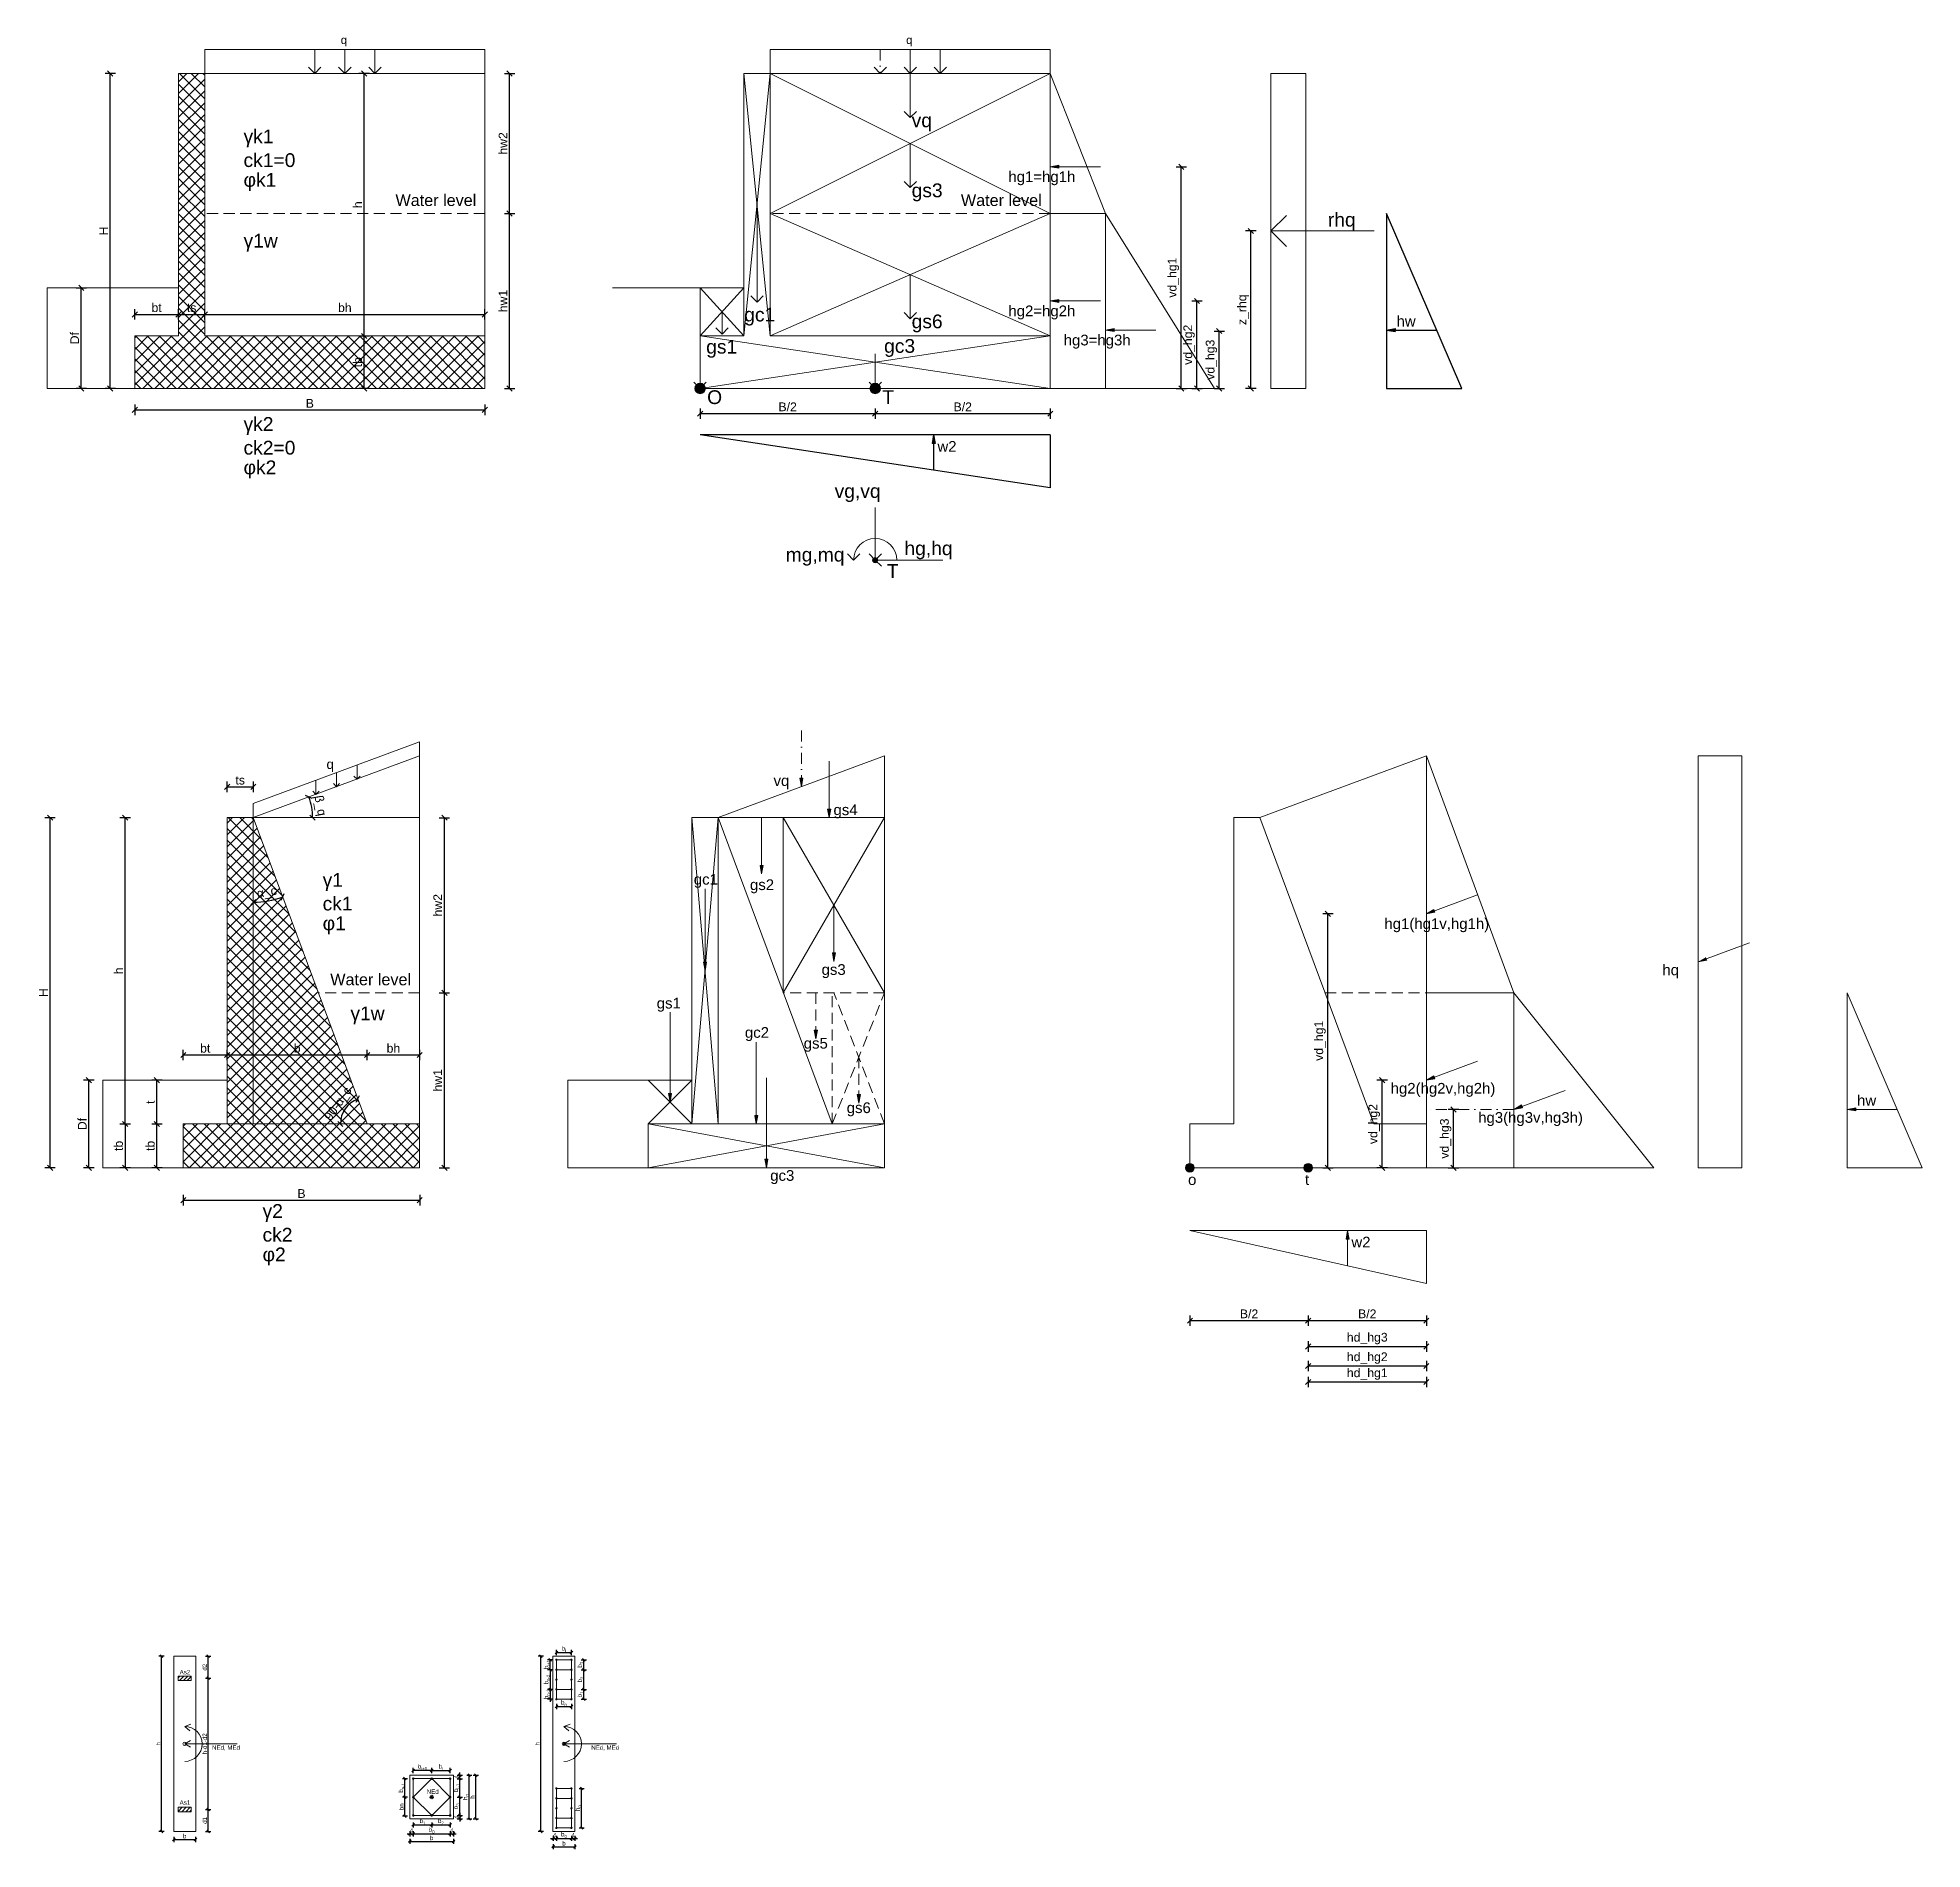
# Model space of a CAD drawing. Extents: x 63 to 2215, y -1648 to 422.
import ezdxf

# ---------------------------------------------------------------- set-up
doc = ezdxf.new("R2010")
doc.units = 0
doc.linetypes.add('DASHDOT', pattern=[25.4, 12.7, -6.35, 0, -6.35])
doc.linetypes.add('DASHED', pattern=[19.05, 12.7, -6.35])
for name, color, linetype, lineweight in [('Isprekidana', 140, 'DASHED', 9), ('Kontura', 7, 'Continuous', 15), ('Korisno', 1, 'Continuous', 15), ('Kota', 3, 'Continuous', 9), ('Osa', 1, 'DASHDOT', 9), ('Srafura', 2, 'Continuous', 9), ('Tlo', 42, 'Continuous', 9)]:
    doc.layers.add(name, color=color, linetype=linetype, lineweight=lineweight)
doc.layers.add('Voda', color=140, linetype='Continuous')
doc.styles.get("Standard").update_dxf_attribs({"font": 'arial.ttf'})
doc.dimstyles.new('Annotative', dxfattribs={"dimscale": 0, "dimtxt": 2.5, "dimasz": 1.5, "dimexe": 1.5, "dimexo": 0.625, "dimtad": 1, "dimdec": 4, "dimtxsty": 'Standard', "dimblk": 'OBLIQUE', "dimcen": 2.5, "dimadec": 0, "dimazin": 0, "dimtfac": 1, "dimtdec": 4, "dimtix": 1, "dimtmove": 0, "dimatfit": 3, "dimldrblk": 'OBLIQUE', "dimfxl": 1.5, "dimfxlon": 1, "dimarcsym": 0})

# ---------------------------------------------------------------- blocks, each defined once
blk = doc.blocks.new('_Oblique')
at = {"color": 0, "linetype": 'ByBlock', "lineweight": -2}
blk.add_line((-0.5, -0.5), (0.5, 0.5), dxfattribs=at)
blk = doc.blocks.new('*D1')
at = {"layer": 'Defpoints', "color": 0, "transparency": 16777216}
for p in [(435.8, 81.4), (573.7, 81.4), (573.7, 21.4)]:
    blk.add_point(p, dxfattribs=at)
at = {"layer": 'Kota', "color": 0, "lineweight": -2, "transparency": 16777216}
for p, q in [((441.8, 81.4), (429.8, 81.4)), ((435.8, 21.4), (435.8, 81.4)), ((441.8, 21.4), (429.8, 21.4))]:
    blk.add_line(p, q, dxfattribs=at)
at = {"layer": 'Kota', "color": 0, "lineweight": -2, "transparency": 16777216, "xscale": 6, "yscale": 6, "zscale": 6}
for p, rotation in [((435.8, 81.4), 90), ((435.8, 21.4), 270)]:
    blk.add_blockref('_Oblique', p, dxfattribs=dict(at, rotation=rotation))
at = {"layer": 'Kota', "color": 0, "transparency": 16777216, "insert": (428.3, 51.4), "char_height": 10, "attachment_point": 5, "rotation": 90}
blk.add_mtext('tb', dxfattribs=at)
blk = doc.blocks.new('*D2')
at = {"layer": 'Defpoints', "color": 0, "transparency": 16777216}
for p in [(435.8, 381.4), (573.7, 381.4), (573.7, 81.4)]:
    blk.add_point(p, dxfattribs=at)
at = {"layer": 'Kota', "color": 0, "lineweight": -2, "transparency": 16777216}
for p, q in [((441.8, 381.4), (429.8, 381.4)), ((435.8, 81.4), (435.8, 381.4)), ((441.8, 81.4), (429.8, 81.4))]:
    blk.add_line(p, q, dxfattribs=at)
at = {"layer": 'Kota', "color": 0, "lineweight": -2, "transparency": 16777216, "xscale": 6, "yscale": 6, "zscale": 6}
for p, rotation in [((435.8, 381.4), 90), ((435.8, 81.4), 270)]:
    blk.add_blockref('_Oblique', p, dxfattribs=dict(at, rotation=rotation))
at = {"layer": 'Kota', "color": 0, "transparency": 16777216, "insert": (428.3, 231.4), "char_height": 10, "attachment_point": 5, "rotation": 90}
blk.add_mtext('h', dxfattribs=at)
blk = doc.blocks.new('*D3')
at = {"layer": 'Defpoints', "color": 0, "transparency": 16777216}
for p in [(223.7, 91), (253.7, 106.1), (253.7, 91)]:
    blk.add_point(p, dxfattribs=at)
at = {"layer": 'Kota', "color": 0, "lineweight": -2, "transparency": 16777216}
for p, q in [((223.7, 100.1), (223.7, 112.1)), ((253.7, 100.1), (253.7, 112.1)), ((223.7, 106.1), (253.7, 106.1))]:
    blk.add_line(p, q, dxfattribs=at)
at = {"layer": 'Kota', "color": 0, "lineweight": -2, "transparency": 16777216, "xscale": 6, "yscale": 6, "zscale": 6, "rotation": 180}
blk.add_blockref('_Oblique', (223.7, 106.1), dxfattribs=at)
at = {"layer": 'Kota', "color": 0, "lineweight": -2, "transparency": 16777216, "xscale": 6, "yscale": 6, "zscale": 6}
blk.add_blockref('_Oblique', (253.7, 106.1), dxfattribs=at)
at = {"layer": 'Kota', "color": 0, "transparency": 16777216, "insert": (238.7, 113.7), "char_height": 10, "attachment_point": 5}
blk.add_mtext('ts', dxfattribs=at)
blk = doc.blocks.new('*D4')
at = {"layer": 'Defpoints', "color": 0, "transparency": 16777216}
for p in [(145.8, 381.4), (223.7, 381.4), (173.7, 21.4)]:
    blk.add_point(p, dxfattribs=at)
at = {"layer": 'Kota', "color": 0, "lineweight": -2, "transparency": 16777216}
for p, q in [((151.8, 381.4), (139.8, 381.4)), ((145.8, 21.4), (145.8, 381.4)), ((151.8, 21.4), (139.8, 21.4))]:
    blk.add_line(p, q, dxfattribs=at)
at = {"layer": 'Kota', "color": 0, "lineweight": -2, "transparency": 16777216, "xscale": 6, "yscale": 6, "zscale": 6}
for p, rotation in [((145.8, 381.4), 90), ((145.8, 21.4), 270)]:
    blk.add_blockref('_Oblique', p, dxfattribs=dict(at, rotation=rotation))
at = {"layer": 'Kota', "color": 0, "transparency": 16777216, "insert": (138.3, 201.4), "char_height": 10, "attachment_point": 5, "rotation": 90}
blk.add_mtext('H', dxfattribs=at)
blk = doc.blocks.new('*D5')
at = {"layer": 'Defpoints', "color": 0, "transparency": 16777216}
for p in [(223.7, 106.1), (173.7, 81.4), (223.7, 81.4)]:
    blk.add_point(p, dxfattribs=at)
at = {"layer": 'Kota', "color": 0, "lineweight": -2, "transparency": 16777216}
for p, q in [((173.7, 100.1), (173.7, 112.1)), ((223.7, 100.1), (223.7, 112.1)), ((173.7, 106.1), (223.7, 106.1))]:
    blk.add_line(p, q, dxfattribs=at)
at = {"layer": 'Kota', "color": 0, "lineweight": -2, "transparency": 16777216, "xscale": 6, "yscale": 6, "zscale": 6, "rotation": 180}
blk.add_blockref('_Oblique', (173.7, 106.1), dxfattribs=at)
at = {"layer": 'Kota', "color": 0, "lineweight": -2, "transparency": 16777216, "xscale": 6, "yscale": 6, "zscale": 6}
blk.add_blockref('_Oblique', (223.7, 106.1), dxfattribs=at)
at = {"layer": 'Kota', "color": 0, "transparency": 16777216, "insert": (198.7, 113.7), "char_height": 10, "attachment_point": 5}
blk.add_mtext('bt', dxfattribs=at)
blk = doc.blocks.new('*D6')
at = {"layer": 'Defpoints', "color": 0, "transparency": 16777216}
for p in [(253.7, 91), (573.7, 106.1), (573.7, 81.4)]:
    blk.add_point(p, dxfattribs=at)
at = {"layer": 'Kota', "color": 0, "lineweight": -2, "transparency": 16777216}
for p, q in [((253.7, 100.1), (253.7, 112.1)), ((573.7, 100.1), (573.7, 112.1)), ((253.7, 106.1), (573.7, 106.1))]:
    blk.add_line(p, q, dxfattribs=at)
at = {"layer": 'Kota', "color": 0, "lineweight": -2, "transparency": 16777216, "xscale": 6, "yscale": 6, "zscale": 6, "rotation": 180}
blk.add_blockref('_Oblique', (253.7, 106.1), dxfattribs=at)
at = {"layer": 'Kota', "color": 0, "lineweight": -2, "transparency": 16777216, "xscale": 6, "yscale": 6, "zscale": 6}
blk.add_blockref('_Oblique', (573.7, 106.1), dxfattribs=at)
at = {"layer": 'Kota', "color": 0, "transparency": 16777216, "insert": (413.7, 113.7), "char_height": 10, "attachment_point": 5}
blk.add_mtext('bh', dxfattribs=at)
blk = doc.blocks.new('*D7')
at = {"layer": 'Defpoints', "color": 0, "transparency": 16777216}
for p in [(73.7, 136.4), (112.7, 136.4), (173.7, 21.4)]:
    blk.add_point(p, dxfattribs=at)
at = {"layer": 'Kota', "color": 0, "lineweight": -2, "transparency": 16777216}
for p, q in [((106.7, 136.4), (118.7, 136.4)), ((112.7, 21.4), (112.7, 136.4)), ((118.7, 21.4), (106.7, 21.4))]:
    blk.add_line(p, q, dxfattribs=at)
at = {"layer": 'Kota', "color": 0, "lineweight": -2, "transparency": 16777216, "xscale": 6, "yscale": 6, "zscale": 6}
for p, rotation in [((112.7, 136.4), 90), ((112.7, 21.4), 270)]:
    blk.add_blockref('_Oblique', p, dxfattribs=dict(at, rotation=rotation))
at = {"layer": 'Kota', "color": 0, "transparency": 16777216, "insert": (105.1, 78.9), "char_height": 10, "attachment_point": 5, "rotation": 90}
blk.add_mtext('Df', dxfattribs=at)
blk = doc.blocks.new('*D8')
at = {"layer": 'Defpoints', "color": 0, "transparency": 16777216}
for p in [(173.7, 21.4), (573.7, 21.4), (573.7, -3)]:
    blk.add_point(p, dxfattribs=at)
at = {"layer": 'Kota', "color": 0, "lineweight": -2, "transparency": 16777216}
for p, q in [((173.7, 3), (173.7, -9)), ((573.7, 3), (573.7, -9)), ((173.7, -3), (573.7, -3))]:
    blk.add_line(p, q, dxfattribs=at)
at = {"layer": 'Kota', "color": 0, "lineweight": -2, "transparency": 16777216, "xscale": 6, "yscale": 6, "zscale": 6, "rotation": 180}
blk.add_blockref('_Oblique', (173.7, -3), dxfattribs=at)
at = {"layer": 'Kota', "color": 0, "lineweight": -2, "transparency": 16777216, "xscale": 6, "yscale": 6, "zscale": 6}
blk.add_blockref('_Oblique', (573.7, -3), dxfattribs=at)
at = {"layer": 'Kota', "color": 0, "transparency": 16777216, "insert": (373.7, 4.5), "char_height": 10, "attachment_point": 5}
blk.add_mtext('B', dxfattribs=at)
blk = doc.blocks.new('*D9')
at = {"layer": 'Defpoints', "color": 0, "transparency": 16777216}
for p in [(1448.6, 201.4), (1471.4, 201.4), (1471.4, 21.4)]:
    blk.add_point(p, dxfattribs=at)
at = {"layer": 'Kota', "color": 0, "lineweight": -2, "transparency": 16777216}
for p, q in [((1454.6, 201.4), (1442.6, 201.4)), ((1448.6, 21.4), (1448.6, 201.4)), ((1454.6, 21.4), (1442.6, 21.4))]:
    blk.add_line(p, q, dxfattribs=at)
at = {"layer": 'Kota', "color": 0, "lineweight": -2, "transparency": 16777216, "xscale": 6, "yscale": 6, "zscale": 6}
for p, rotation in [((1448.6, 201.4), 90), ((1448.6, 21.4), 270)]:
    blk.add_blockref('_Oblique', p, dxfattribs=dict(at, rotation=rotation))
at = {"layer": 'Kota', "color": 0, "transparency": 16777216, "insert": (1439.8, 111.4), "char_height": 10, "attachment_point": 5, "rotation": 90}
blk.add_mtext('z_rhq', dxfattribs=at)
blk = doc.blocks.new('*D10')
at = {"layer": 'Defpoints', "color": 0, "transparency": 16777216}
for p in [(819.5, 21.4), (1019.5, 21.4), (1019.5, -7.3)]:
    blk.add_point(p, dxfattribs=at)
at = {"layer": 'Kota', "color": 0, "lineweight": -2, "transparency": 16777216}
for p, q in [((819.5, -1.3), (819.5, -13.3)), ((819.5, -7.3), (1019.5, -7.3)), ((1019.5, -1.3), (1019.5, -13.3))]:
    blk.add_line(p, q, dxfattribs=at)
at = {"layer": 'Kota', "color": 0, "lineweight": -2, "transparency": 16777216, "xscale": 6, "yscale": 6, "zscale": 6, "rotation": 180}
blk.add_blockref('_Oblique', (819.5, -7.3), dxfattribs=at)
at = {"layer": 'Kota', "color": 0, "lineweight": -2, "transparency": 16777216, "xscale": 6, "yscale": 6, "zscale": 6}
blk.add_blockref('_Oblique', (1019.5, -7.3), dxfattribs=at)
at = {"layer": 'Kota', "color": 0, "transparency": 16777216, "insert": (919.5, 0.4), "char_height": 10, "attachment_point": 5}
blk.add_mtext('B/2', dxfattribs=at)
blk = doc.blocks.new('*D11')
at = {"layer": 'Defpoints', "color": 0, "transparency": 16777216}
for p in [(1019.5, 21.4), (1219.5, 21.4), (1219.5, -7.3)]:
    blk.add_point(p, dxfattribs=at)
at = {"layer": 'Kota', "color": 0, "lineweight": -2, "transparency": 16777216}
for p, q in [((1019.5, -1.3), (1019.5, -13.3)), ((1019.5, -7.3), (1219.5, -7.3)), ((1219.5, -1.3), (1219.5, -13.3))]:
    blk.add_line(p, q, dxfattribs=at)
at = {"layer": 'Kota', "color": 0, "lineweight": -2, "transparency": 16777216, "xscale": 6, "yscale": 6, "zscale": 6, "rotation": 180}
blk.add_blockref('_Oblique', (1019.5, -7.3), dxfattribs=at)
at = {"layer": 'Kota', "color": 0, "lineweight": -2, "transparency": 16777216, "xscale": 6, "yscale": 6, "zscale": 6}
blk.add_blockref('_Oblique', (1219.5, -7.3), dxfattribs=at)
at = {"layer": 'Kota', "color": 0, "transparency": 16777216, "insert": (1119.5, 0.4), "char_height": 10, "attachment_point": 5}
blk.add_mtext('B/2', dxfattribs=at)
blk = doc.blocks.new('*D12')
at = {"layer": 'Defpoints', "color": 0, "transparency": 16777216}
for p in [(199.1, -818.9), (229.2, -818.9), (229.2, -868.9)]:
    blk.add_point(p, dxfattribs=at)
at = {"layer": 'Kota', "color": 0, "lineweight": -2, "transparency": 16777216}
for p, q in [((205.1, -818.9), (193.1, -818.9)), ((199.1, -868.9), (199.1, -818.9)), ((205.1, -868.9), (193.1, -868.9))]:
    blk.add_line(p, q, dxfattribs=at)
at = {"layer": 'Kota', "color": 0, "lineweight": -2, "transparency": 16777216, "xscale": 6, "yscale": 6, "zscale": 6}
for p, rotation in [((199.1, -818.9), 90), ((199.1, -868.9), 270)]:
    blk.add_blockref('_Oblique', p, dxfattribs=dict(at, rotation=rotation))
at = {"layer": 'Kota', "color": 0, "transparency": 16777216, "insert": (191.5, -843.9), "char_height": 10, "attachment_point": 5, "rotation": 90}
blk.add_mtext('tb', dxfattribs=at)
blk = doc.blocks.new('*D13')
at = {"layer": 'Defpoints', "color": 0, "transparency": 16777216}
for p in [(199.1, -768.9), (279.2, -768.9), (229.2, -818.9)]:
    blk.add_point(p, dxfattribs=at)
at = {"layer": 'Kota', "color": 0, "lineweight": -2, "transparency": 16777216}
for p, q in [((205.1, -768.9), (193.1, -768.9)), ((199.1, -818.9), (199.1, -768.9)), ((205.1, -818.9), (193.1, -818.9))]:
    blk.add_line(p, q, dxfattribs=at)
at = {"layer": 'Kota', "color": 0, "lineweight": -2, "transparency": 16777216, "xscale": 6, "yscale": 6, "zscale": 6}
for p, rotation in [((199.1, -768.9), 90), ((199.1, -818.9), 270)]:
    blk.add_blockref('_Oblique', p, dxfattribs=dict(at, rotation=rotation))
at = {"layer": 'Kota', "color": 0, "transparency": 16777216, "insert": (191.6, -793.9), "char_height": 10, "attachment_point": 5, "rotation": 90}
blk.add_mtext('t', dxfattribs=at)
blk = doc.blocks.new('*D14')
at = {"layer": 'Defpoints', "color": 0, "transparency": 16777216}
for p in [(121.4, -768.9), (137.3, -768.9), (137.3, -868.9)]:
    blk.add_point(p, dxfattribs=at)
at = {"layer": 'Kota', "color": 0, "lineweight": -2, "transparency": 16777216}
for p, q in [((127.4, -768.9), (115.4, -768.9)), ((121.4, -868.9), (121.4, -768.9)), ((127.4, -868.9), (115.4, -868.9))]:
    blk.add_line(p, q, dxfattribs=at)
at = {"layer": 'Kota', "color": 0, "lineweight": -2, "transparency": 16777216, "xscale": 6, "yscale": 6, "zscale": 6}
for p, rotation in [((121.4, -768.9), 90), ((121.4, -868.9), 270)]:
    blk.add_blockref('_Oblique', p, dxfattribs=dict(at, rotation=rotation))
at = {"layer": 'Kota', "color": 0, "transparency": 16777216, "insert": (113.8, -818.9), "char_height": 10, "attachment_point": 5, "rotation": 90}
blk.add_mtext('Df', dxfattribs=at)
blk = doc.blocks.new('*D15')
at = {"layer": 'Defpoints', "color": 0, "transparency": 16777216}
for p in [(77, -468.9), (279.2, -468.9), (229.2, -868.9)]:
    blk.add_point(p, dxfattribs=at)
at = {"layer": 'Kota', "color": 0, "lineweight": -2, "transparency": 16777216}
for p, q in [((83, -468.9), (71, -468.9)), ((77, -868.9), (77, -468.9)), ((83, -868.9), (71, -868.9))]:
    blk.add_line(p, q, dxfattribs=at)
at = {"layer": 'Kota', "color": 0, "lineweight": -2, "transparency": 16777216, "xscale": 6, "yscale": 6, "zscale": 6}
for p, rotation in [((77, -468.9), 90), ((77, -868.9), 270)]:
    blk.add_blockref('_Oblique', p, dxfattribs=dict(at, rotation=rotation))
at = {"layer": 'Kota', "color": 0, "transparency": 16777216, "insert": (69.5, -668.9), "char_height": 10, "attachment_point": 5, "rotation": 90}
blk.add_mtext('H', dxfattribs=at)
blk = doc.blocks.new('*D16')
at = {"layer": 'Defpoints', "color": 0, "transparency": 16777216}
for p in [(162.8, -468.9), (279.2, -468.9), (229.2, -818.9)]:
    blk.add_point(p, dxfattribs=at)
at = {"layer": 'Kota', "color": 0, "lineweight": -2, "transparency": 16777216}
for p, q in [((168.8, -468.9), (156.8, -468.9)), ((162.8, -818.9), (162.8, -468.9)), ((168.8, -818.9), (156.8, -818.9))]:
    blk.add_line(p, q, dxfattribs=at)
at = {"layer": 'Kota', "color": 0, "lineweight": -2, "transparency": 16777216, "xscale": 6, "yscale": 6, "zscale": 6}
for p, rotation in [((162.8, -468.9), 90), ((162.8, -818.9), 270)]:
    blk.add_blockref('_Oblique', p, dxfattribs=dict(at, rotation=rotation))
at = {"layer": 'Kota', "color": 0, "transparency": 16777216, "insert": (155.3, -643.9), "char_height": 10, "attachment_point": 5, "rotation": 90}
blk.add_mtext('h', dxfattribs=at)
blk = doc.blocks.new('*D17')
at = {"layer": 'Defpoints', "color": 0, "transparency": 16777216}
for p in [(229.2, -818.9), (162.8, -868.9), (229.2, -868.9)]:
    blk.add_point(p, dxfattribs=at)
at = {"layer": 'Kota', "color": 0, "lineweight": -2, "transparency": 16777216}
for p, q in [((168.8, -818.9), (156.8, -818.9)), ((162.8, -818.9), (162.8, -868.9)), ((168.8, -868.9), (156.8, -868.9))]:
    blk.add_line(p, q, dxfattribs=at)
at = {"layer": 'Kota', "color": 0, "lineweight": -2, "transparency": 16777216, "xscale": 6, "yscale": 6, "zscale": 6}
for p, rotation in [((162.8, -818.9), 90), ((162.8, -868.9), 270)]:
    blk.add_blockref('_Oblique', p, dxfattribs=dict(at, rotation=rotation))
at = {"layer": 'Kota', "color": 0, "transparency": 16777216, "insert": (155.2, -843.9), "char_height": 10, "attachment_point": 5, "rotation": 90}
blk.add_mtext('tb', dxfattribs=at)
blk = doc.blocks.new('*D18')
at = {"layer": 'Defpoints', "color": 0, "transparency": 16777216}
for p in [(309.2, -433.7), (279.2, -468.9), (309.2, -468.9)]:
    blk.add_point(p, dxfattribs=at)
at = {"layer": 'Kota', "color": 0, "lineweight": -2, "transparency": 16777216}
for p, q in [((279.2, -439.7), (279.2, -427.7)), ((309.2, -439.7), (309.2, -427.7)), ((279.2, -433.7), (309.2, -433.7))]:
    blk.add_line(p, q, dxfattribs=at)
at = {"layer": 'Kota', "color": 0, "lineweight": -2, "transparency": 16777216, "xscale": 6, "yscale": 6, "zscale": 6, "rotation": 180}
blk.add_blockref('_Oblique', (279.2, -433.7), dxfattribs=at)
at = {"layer": 'Kota', "color": 0, "lineweight": -2, "transparency": 16777216, "xscale": 6, "yscale": 6, "zscale": 6}
blk.add_blockref('_Oblique', (309.2, -433.7), dxfattribs=at)
at = {"layer": 'Kota', "color": 0, "transparency": 16777216, "insert": (294.2, -426.1), "char_height": 10, "attachment_point": 5}
blk.add_mtext('ts', dxfattribs=at)
blk = doc.blocks.new('*D19')
at = {"layer": 'Defpoints', "color": 0, "transparency": 16777216}
for p in [(279.2, -740), (229.2, -818.9), (279.2, -818.9)]:
    blk.add_point(p, dxfattribs=at)
at = {"layer": 'Kota', "color": 0, "lineweight": -2, "transparency": 16777216}
for p, q in [((229.2, -746), (229.2, -734)), ((229.2, -740), (279.2, -740)), ((279.2, -746), (279.2, -734))]:
    blk.add_line(p, q, dxfattribs=at)
at = {"layer": 'Kota', "color": 0, "lineweight": -2, "transparency": 16777216, "xscale": 6, "yscale": 6, "zscale": 6, "rotation": 180}
blk.add_blockref('_Oblique', (229.2, -740), dxfattribs=at)
at = {"layer": 'Kota', "color": 0, "lineweight": -2, "transparency": 16777216, "xscale": 6, "yscale": 6, "zscale": 6}
blk.add_blockref('_Oblique', (279.2, -740), dxfattribs=at)
at = {"layer": 'Kota', "color": 0, "transparency": 16777216, "insert": (254.2, -732.4), "char_height": 10, "attachment_point": 5}
blk.add_mtext('bt', dxfattribs=at)
blk = doc.blocks.new('*D20')
at = {"layer": 'Defpoints', "color": 0, "transparency": 16777216}
for p in [(499.2, -740), (439.2, -818.9), (499.2, -818.9)]:
    blk.add_point(p, dxfattribs=at)
at = {"layer": 'Kota', "color": 0, "lineweight": -2, "transparency": 16777216}
for p, q in [((439.2, -746), (439.2, -734)), ((439.2, -740), (499.2, -740)), ((499.2, -746), (499.2, -734))]:
    blk.add_line(p, q, dxfattribs=at)
at = {"layer": 'Kota', "color": 0, "lineweight": -2, "transparency": 16777216, "xscale": 6, "yscale": 6, "zscale": 6, "rotation": 180}
blk.add_blockref('_Oblique', (439.2, -740), dxfattribs=at)
at = {"layer": 'Kota', "color": 0, "lineweight": -2, "transparency": 16777216, "xscale": 6, "yscale": 6, "zscale": 6}
blk.add_blockref('_Oblique', (499.2, -740), dxfattribs=at)
at = {"layer": 'Kota', "color": 0, "transparency": 16777216, "insert": (469.2, -732.4), "char_height": 10, "attachment_point": 5}
blk.add_mtext('bh', dxfattribs=at)
blk = doc.blocks.new('*D21')
at = {"layer": 'Defpoints', "color": 0, "transparency": 16777216}
for p in [(229.2, -881.2), (499.2, -881.2), (499.2, -905.8)]:
    blk.add_point(p, dxfattribs=at)
at = {"layer": 'Kota', "color": 0, "lineweight": -2, "transparency": 16777216}
for p, q in [((229.2, -899.8), (229.2, -911.8)), ((499.2, -899.8), (499.2, -911.8)), ((229.2, -905.8), (499.2, -905.8))]:
    blk.add_line(p, q, dxfattribs=at)
at = {"layer": 'Kota', "color": 0, "lineweight": -2, "transparency": 16777216, "xscale": 6, "yscale": 6, "zscale": 6, "rotation": 180}
blk.add_blockref('_Oblique', (229.2, -905.8), dxfattribs=at)
at = {"layer": 'Kota', "color": 0, "lineweight": -2, "transparency": 16777216, "xscale": 6, "yscale": 6, "zscale": 6}
blk.add_blockref('_Oblique', (499.2, -905.8), dxfattribs=at)
at = {"layer": 'Kota', "color": 0, "transparency": 16777216, "insert": (364.2, -898.3), "char_height": 10, "attachment_point": 5}
blk.add_mtext('B', dxfattribs=at)
blk = doc.blocks.new('*D22')
at = {"layer": 'Defpoints', "color": 0, "transparency": 16777216}
for p in [(499.2, -668.9), (527.4, -668.9), (499.2, -868.9)]:
    blk.add_point(p, dxfattribs=at)
at = {"layer": 'Kota', "color": 0, "lineweight": -2, "transparency": 16777216}
for p, q in [((521.4, -668.9), (533.4, -668.9)), ((527.4, -868.9), (527.4, -668.9)), ((521.4, -868.9), (533.4, -868.9))]:
    blk.add_line(p, q, dxfattribs=at)
at = {"layer": 'Kota', "color": 0, "lineweight": -2, "transparency": 16777216, "xscale": 6, "yscale": 6, "zscale": 6}
for p, rotation in [((527.4, -668.9), 90), ((527.4, -868.9), 270)]:
    blk.add_blockref('_Oblique', p, dxfattribs=dict(at, rotation=rotation))
at = {"layer": 'Kota', "color": 0, "transparency": 16777216, "insert": (519.8, -768.9), "char_height": 10, "attachment_point": 5, "rotation": 90}
blk.add_mtext('hw1', dxfattribs=at)
blk = doc.blocks.new('*D23')
at = {"layer": 'Defpoints', "color": 0, "transparency": 16777216}
for p in [(279.2, -468.9), (527.4, -468.9), (499.2, -668.9)]:
    blk.add_point(p, dxfattribs=at)
at = {"layer": 'Kota', "color": 0, "lineweight": -2, "transparency": 16777216}
for p, q in [((521.4, -468.9), (533.4, -468.9)), ((527.4, -668.9), (527.4, -468.9)), ((521.4, -668.9), (533.4, -668.9))]:
    blk.add_line(p, q, dxfattribs=at)
at = {"layer": 'Kota', "color": 0, "lineweight": -2, "transparency": 16777216, "xscale": 6, "yscale": 6, "zscale": 6}
for p, rotation in [((527.4, -468.9), 90), ((527.4, -668.9), 270)]:
    blk.add_blockref('_Oblique', p, dxfattribs=dict(at, rotation=rotation))
at = {"layer": 'Kota', "color": 0, "transparency": 16777216, "insert": (519.8, -568.9), "char_height": 10, "attachment_point": 5, "rotation": 90}
blk.add_mtext('hw2', dxfattribs=at)
blk = doc.blocks.new('*D24')
at = {"layer": 'Defpoints', "color": 0, "transparency": 16777216}
for p in [(499.2, -398.3), (309.2, -468.9), (309.2, -468.9), (376.4, -460.8), (499.2, -468.9)]:
    blk.add_point(p, dxfattribs=at)
at = {"layer": 'Kota', "color": 0, "lineweight": -2, "transparency": 16777216}
blk.add_arc((309.2, -468.9), 67.7, 360, 20.3764, dxfattribs=at)
at = {"layer": 'Kota', "color": 0, "lineweight": -2, "transparency": 16777216, "xscale": 6, "yscale": 6, "zscale": 6}
for p, rotation in [((372.6, -445.3), 110.3764352138365), ((376.9, -468.9), 269.9999999999999)]:
    blk.add_blockref('_Oblique', p, dxfattribs=dict(at, rotation=rotation))
at = {"layer": 'Kota', "color": 0, "transparency": 16777216, "insert": (384.6, -455.3), "char_height": 10, "attachment_point": 5, "rotation": 280.1882}
blk.add_mtext('β_q', dxfattribs=at)
blk = doc.blocks.new('*D25')
at = {"layer": 'Defpoints', "color": 0, "transparency": 16777216}
for p in [(439.2, -740), (279.2, -818.9), (439.2, -818.9)]:
    blk.add_point(p, dxfattribs=at)
at = {"layer": 'Kota', "color": 0, "lineweight": -2, "transparency": 16777216}
for p, q in [((279.2, -746), (279.2, -734)), ((279.2, -740), (439.2, -740)), ((439.2, -746), (439.2, -734))]:
    blk.add_line(p, q, dxfattribs=at)
at = {"layer": 'Kota', "color": 0, "lineweight": -2, "transparency": 16777216, "xscale": 6, "yscale": 6, "zscale": 6, "rotation": 180}
blk.add_blockref('_Oblique', (279.2, -740), dxfattribs=at)
at = {"layer": 'Kota', "color": 0, "lineweight": -2, "transparency": 16777216, "xscale": 6, "yscale": 6, "zscale": 6}
blk.add_blockref('_Oblique', (439.2, -740), dxfattribs=at)
at = {"layer": 'Kota', "color": 0, "transparency": 16777216, "insert": (359.2, -732.4), "char_height": 10, "attachment_point": 5}
blk.add_mtext('b', dxfattribs=at)
blk = doc.blocks.new('*D26')
at = {"layer": 'Defpoints', "color": 0, "transparency": 16777216}
for p in [(309.2, -468.9), (309.2, -468.9), (320.6, -564.8), (309.2, -818.9), (439.2, -818.9)]:
    blk.add_point(p, dxfattribs=at)
at = {"layer": 'Kota', "color": 0, "lineweight": -2, "transparency": 16777216}
blk.add_arc((309.2, -468.9), 96.6, 270, 290.3764, dxfattribs=at)
at = {"layer": 'Kota', "color": 0, "lineweight": -2, "transparency": 16777216, "xscale": 6, "yscale": 6, "zscale": 6}
for p, rotation in [((342.8, -559.4), 20.3764352138364), ((309.2, -565.4), 180)]:
    blk.add_blockref('_Oblique', p, dxfattribs=dict(at, rotation=rotation))
at = {"layer": 'Kota', "color": 0, "transparency": 16777216, "insert": (324.7, -555.2), "char_height": 10, "attachment_point": 5, "rotation": 10.1882}
blk.add_mtext('α_c', dxfattribs=at)
blk = doc.blocks.new('*D27')
at = {"layer": 'Defpoints', "color": 0, "transparency": 16777216}
for p in [(1379, -1017.9), (1514, -1017.9), (1514, -1043.5)]:
    blk.add_point(p, dxfattribs=at)
at = {"layer": 'Kota', "color": 0, "lineweight": -2, "transparency": 16777216}
for p, q in [((1379, -1037.5), (1379, -1049.5)), ((1379, -1043.5), (1514, -1043.5)), ((1514, -1037.5), (1514, -1049.5))]:
    blk.add_line(p, q, dxfattribs=at)
at = {"layer": 'Kota', "color": 0, "lineweight": -2, "transparency": 16777216, "xscale": 6, "yscale": 6, "zscale": 6, "rotation": 180}
blk.add_blockref('_Oblique', (1379, -1043.5), dxfattribs=at)
at = {"layer": 'Kota', "color": 0, "lineweight": -2, "transparency": 16777216, "xscale": 6, "yscale": 6, "zscale": 6}
blk.add_blockref('_Oblique', (1514, -1043.5), dxfattribs=at)
at = {"layer": 'Kota', "color": 0, "transparency": 16777216, "insert": (1446.5, -1035.8), "char_height": 10, "attachment_point": 5}
blk.add_mtext('B/2', dxfattribs=at)
blk = doc.blocks.new('*D28')
at = {"layer": 'Defpoints', "color": 0, "transparency": 16777216}
for p in [(1514, -1017.9), (1649, -1017.9), (1649, -1043.5)]:
    blk.add_point(p, dxfattribs=at)
at = {"layer": 'Kota', "color": 0, "lineweight": -2, "transparency": 16777216}
for p, q in [((1514, -1037.5), (1514, -1049.5)), ((1514, -1043.5), (1649, -1043.5)), ((1649, -1037.5), (1649, -1049.5))]:
    blk.add_line(p, q, dxfattribs=at)
at = {"layer": 'Kota', "color": 0, "lineweight": -2, "transparency": 16777216, "xscale": 6, "yscale": 6, "zscale": 6, "rotation": 180}
blk.add_blockref('_Oblique', (1514, -1043.5), dxfattribs=at)
at = {"layer": 'Kota', "color": 0, "lineweight": -2, "transparency": 16777216, "xscale": 6, "yscale": 6, "zscale": 6}
blk.add_blockref('_Oblique', (1649, -1043.5), dxfattribs=at)
at = {"layer": 'Kota', "color": 0, "transparency": 16777216, "insert": (1581.5, -1035.8), "char_height": 10, "attachment_point": 5}
blk.add_mtext('B/2', dxfattribs=at)
blk = doc.blocks.new('*D29')
at = {"layer": 'Defpoints', "color": 0, "transparency": 16777216}
for p in [(1598.5, -768.9), (1760.7, -768.9), (1625.7, -868.9)]:
    blk.add_point(p, dxfattribs=at)
at = {"layer": 'Kota', "color": 0, "lineweight": -2, "transparency": 16777216}
for p, q in [((1604.5, -768.9), (1592.5, -768.9)), ((1598.5, -868.9), (1598.5, -768.9)), ((1604.5, -868.9), (1592.5, -868.9))]:
    blk.add_line(p, q, dxfattribs=at)
at = {"layer": 'Kota', "color": 0, "lineweight": -2, "transparency": 16777216, "xscale": 6, "yscale": 6, "zscale": 6}
for p, rotation in [((1598.5, -768.9), 90), ((1598.5, -868.9), 270)]:
    blk.add_blockref('_Oblique', p, dxfattribs=dict(at, rotation=rotation))
at = {"layer": 'Kota', "color": 0, "transparency": 16777216, "insert": (1589.5, -818.9), "char_height": 10, "attachment_point": 5, "rotation": 90}
blk.add_mtext('vd_hg2', dxfattribs=at)
blk = doc.blocks.new('*D30')
at = {"layer": 'Defpoints', "color": 0, "transparency": 16777216}
for p in [(1680.1, -802.2), (1749, -802.2), (1514, -868.9)]:
    blk.add_point(p, dxfattribs=at)
at = {"layer": 'Kota', "color": 0, "lineweight": -2, "transparency": 16777216}
for p, q in [((1686.1, -802.2), (1674.1, -802.2)), ((1680.1, -868.9), (1680.1, -802.2)), ((1674.1, -868.9), (1686.1, -868.9))]:
    blk.add_line(p, q, dxfattribs=at)
at = {"layer": 'Kota', "color": 0, "lineweight": -2, "transparency": 16777216, "xscale": 6, "yscale": 6, "zscale": 6}
for p, rotation in [((1680.1, -802.2), 90), ((1680.1, -868.9), 270)]:
    blk.add_blockref('_Oblique', p, dxfattribs=dict(at, rotation=rotation))
at = {"layer": 'Kota', "color": 0, "transparency": 16777216, "insert": (1671.1, -835.5), "char_height": 10, "attachment_point": 5, "rotation": 90}
blk.add_mtext('vd_hg3', dxfattribs=at)
blk = doc.blocks.new('*D31')
at = {"layer": 'Defpoints', "color": 0, "transparency": 16777216}
for p in [(1514, -1017.9), (1649, -1017.9), (1649, -1073)]:
    blk.add_point(p, dxfattribs=at)
at = {"layer": 'Kota', "color": 0, "lineweight": -2, "transparency": 16777216}
for p, q in [((1514, -1067), (1514, -1079)), ((1514, -1073), (1649, -1073)), ((1649, -1067), (1649, -1079))]:
    blk.add_line(p, q, dxfattribs=at)
at = {"layer": 'Kota', "color": 0, "lineweight": -2, "transparency": 16777216, "xscale": 6, "yscale": 6, "zscale": 6, "rotation": 180}
blk.add_blockref('_Oblique', (1514, -1073), dxfattribs=at)
at = {"layer": 'Kota', "color": 0, "lineweight": -2, "transparency": 16777216, "xscale": 6, "yscale": 6, "zscale": 6}
blk.add_blockref('_Oblique', (1649, -1073), dxfattribs=at)
at = {"layer": 'Kota', "color": 0, "transparency": 16777216, "insert": (1581.5, -1064), "char_height": 10, "attachment_point": 5}
blk.add_mtext('hd_hg3', dxfattribs=at)
blk = doc.blocks.new('*D32')
at = {"layer": 'Defpoints', "color": 0, "transparency": 16777216}
for p in [(1514, -1017.9), (1649, -1017.9), (1649, -1095.3)]:
    blk.add_point(p, dxfattribs=at)
at = {"layer": 'Kota', "color": 0, "lineweight": -2, "transparency": 16777216}
for p, q in [((1514, -1089.3), (1514, -1101.3)), ((1514, -1095.3), (1649, -1095.3)), ((1649, -1089.3), (1649, -1101.3))]:
    blk.add_line(p, q, dxfattribs=at)
at = {"layer": 'Kota', "color": 0, "lineweight": -2, "transparency": 16777216, "xscale": 6, "yscale": 6, "zscale": 6, "rotation": 180}
blk.add_blockref('_Oblique', (1514, -1095.3), dxfattribs=at)
at = {"layer": 'Kota', "color": 0, "lineweight": -2, "transparency": 16777216, "xscale": 6, "yscale": 6, "zscale": 6}
blk.add_blockref('_Oblique', (1649, -1095.3), dxfattribs=at)
at = {"layer": 'Kota', "color": 0, "transparency": 16777216, "insert": (1581.5, -1086.3), "char_height": 10, "attachment_point": 5}
blk.add_mtext('hd_hg2', dxfattribs=at)
blk = doc.blocks.new('*D33')
at = {"layer": 'Defpoints', "color": 0, "transparency": 16777216}
for p in [(1514, -1017.9), (1649, -1017.9), (1649, -1113.6)]:
    blk.add_point(p, dxfattribs=at)
at = {"layer": 'Kota', "color": 0, "lineweight": -2, "transparency": 16777216}
for p, q in [((1514, -1107.6), (1514, -1119.6)), ((1514, -1113.6), (1649, -1113.6)), ((1649, -1107.6), (1649, -1119.6))]:
    blk.add_line(p, q, dxfattribs=at)
at = {"layer": 'Kota', "color": 0, "lineweight": -2, "transparency": 16777216, "xscale": 6, "yscale": 6, "zscale": 6, "rotation": 180}
blk.add_blockref('_Oblique', (1514, -1113.6), dxfattribs=at)
at = {"layer": 'Kota', "color": 0, "lineweight": -2, "transparency": 16777216, "xscale": 6, "yscale": 6, "zscale": 6}
blk.add_blockref('_Oblique', (1649, -1113.6), dxfattribs=at)
at = {"layer": 'Kota', "color": 0, "transparency": 16777216, "insert": (1581.5, -1104.6), "char_height": 10, "attachment_point": 5}
blk.add_mtext('hd_hg1', dxfattribs=at)
blk = doc.blocks.new('*D34')
at = {"layer": 'Defpoints', "color": 0, "transparency": 16777216}
for p in [(1536.6, -578.7), (1649, -578.7), (1514, -868.9)]:
    blk.add_point(p, dxfattribs=at)
at = {"layer": 'Kota', "color": 0, "lineweight": -2, "transparency": 16777216}
for p, q in [((1542.6, -578.7), (1530.6, -578.7)), ((1536.6, -868.9), (1536.6, -578.7)), ((1530.6, -868.9), (1542.6, -868.9))]:
    blk.add_line(p, q, dxfattribs=at)
at = {"layer": 'Kota', "color": 0, "lineweight": -2, "transparency": 16777216, "xscale": 6, "yscale": 6, "zscale": 6}
for p, rotation in [((1536.6, -578.7), 90), ((1536.6, -868.9), 270)]:
    blk.add_blockref('_Oblique', p, dxfattribs=dict(at, rotation=rotation))
at = {"layer": 'Kota', "color": 0, "transparency": 16777216, "insert": (1527.6, -723.8), "char_height": 10, "attachment_point": 5, "rotation": 90}
blk.add_mtext('vd_hg1', dxfattribs=at)
blk = doc.blocks.new('*D35')
at = {"layer": 'Defpoints', "color": 0, "transparency": 16777216}
for p in [(309.2, -468.9), (418.1, -796.7), (279.2, -818.9), (439.2, -818.9), (439.2, -818.9)]:
    blk.add_point(p, dxfattribs=at)
at = {"layer": 'Kota', "color": 0, "lineweight": -2, "transparency": 16777216}
blk.add_arc((439.2, -818.9), 30.6, 110.3764, 180, dxfattribs=at)
at = {"layer": 'Kota', "color": 0, "lineweight": -2, "transparency": 16777216, "xscale": 6, "yscale": 6, "zscale": 6}
for p, rotation in [((428.5, -790.2), 20.37643521383641), ((408.6, -818.9), 270)]:
    blk.add_blockref('_Oblique', p, dxfattribs=dict(at, rotation=rotation))
at = {"layer": 'Kota', "color": 0, "transparency": 16777216, "insert": (406.8, -796.3), "char_height": 10, "attachment_point": 5, "rotation": 55.1882}
blk.add_mtext('90-α_c', dxfattribs=at)
blk = doc.blocks.new('*D36')
at = {"layer": 'Defpoints', "color": 0, "transparency": 16777216}
for p in [(573.7, 221.4), (601.9, 221.4), (573.7, 21.4)]:
    blk.add_point(p, dxfattribs=at)
at = {"layer": 'Kota', "color": 0, "lineweight": -2, "transparency": 16777216}
for p, q in [((595.9, 221.4), (607.9, 221.4)), ((601.9, 21.4), (601.9, 221.4)), ((595.9, 21.4), (607.9, 21.4))]:
    blk.add_line(p, q, dxfattribs=at)
at = {"layer": 'Kota', "color": 0, "lineweight": -2, "transparency": 16777216, "xscale": 6, "yscale": 6, "zscale": 6}
for p, rotation in [((601.9, 221.4), 90), ((601.9, 21.4), 270)]:
    blk.add_blockref('_Oblique', p, dxfattribs=dict(at, rotation=rotation))
at = {"layer": 'Kota', "color": 0, "transparency": 16777216, "insert": (594.4, 121.4), "char_height": 10, "attachment_point": 5, "rotation": 90}
blk.add_mtext('hw1', dxfattribs=at)
blk = doc.blocks.new('*D37')
at = {"layer": 'Defpoints', "color": 0, "transparency": 16777216}
for p in [(573.7, 381.4), (601.9, 381.4), (573.7, 221.4)]:
    blk.add_point(p, dxfattribs=at)
at = {"layer": 'Kota', "color": 0, "lineweight": -2, "transparency": 16777216}
for p, q in [((595.9, 381.4), (607.9, 381.4)), ((601.9, 221.4), (601.9, 381.4)), ((595.9, 221.4), (607.9, 221.4))]:
    blk.add_line(p, q, dxfattribs=at)
at = {"layer": 'Kota', "color": 0, "lineweight": -2, "transparency": 16777216, "xscale": 6, "yscale": 6, "zscale": 6}
for p, rotation in [((601.9, 381.4), 90), ((601.9, 221.4), 270)]:
    blk.add_blockref('_Oblique', p, dxfattribs=dict(at, rotation=rotation))
at = {"layer": 'Kota', "color": 0, "transparency": 16777216, "insert": (594.4, 301.4), "char_height": 10, "attachment_point": 5, "rotation": 90}
blk.add_mtext('hw2', dxfattribs=at)
blk = doc.blocks.new('*D40')
at = {"layer": 'Defpoints', "color": 0, "transparency": 16777216}
for p in [(1276.8, 274.8), (1369.1, 274.8), (1219.5, 21.4)]:
    blk.add_point(p, dxfattribs=at)
at = {"layer": 'Kota', "color": 0, "lineweight": -2, "transparency": 16777216}
for p, q in [((1363.1, 274.8), (1375.1, 274.8)), ((1369.1, 21.4), (1369.1, 274.8)), ((1363.1, 21.4), (1375.1, 21.4))]:
    blk.add_line(p, q, dxfattribs=at)
at = {"layer": 'Kota', "color": 0, "lineweight": -2, "transparency": 16777216, "xscale": 6, "yscale": 6, "zscale": 6}
for p, rotation in [((1369.1, 274.8), 90), ((1369.1, 21.4), 270)]:
    blk.add_blockref('_Oblique', p, dxfattribs=dict(at, rotation=rotation))
at = {"layer": 'Kota', "color": 0, "transparency": 16777216, "insert": (1360.1, 148.1), "char_height": 10, "attachment_point": 5, "rotation": 90}
blk.add_mtext('vd_hg1', dxfattribs=at)
blk = doc.blocks.new('*D41')
at = {"layer": 'Defpoints', "color": 0, "transparency": 16777216}
for p in [(1276.8, 121.4), (1387, 121.4), (1219.5, 21.4)]:
    blk.add_point(p, dxfattribs=at)
at = {"layer": 'Kota', "color": 0, "lineweight": -2, "transparency": 16777216}
for p, q in [((1381, 121.4), (1393, 121.4)), ((1387, 21.4), (1387, 121.4)), ((1381, 21.4), (1393, 21.4))]:
    blk.add_line(p, q, dxfattribs=at)
at = {"layer": 'Kota', "color": 0, "lineweight": -2, "transparency": 16777216, "xscale": 6, "yscale": 6, "zscale": 6}
for p, rotation in [((1387, 121.4), 90), ((1387, 21.4), 270)]:
    blk.add_blockref('_Oblique', p, dxfattribs=dict(at, rotation=rotation))
at = {"layer": 'Kota', "color": 0, "transparency": 16777216, "insert": (1378, 71.4), "char_height": 10, "attachment_point": 5, "rotation": 90}
blk.add_mtext('vd_hg2', dxfattribs=at)
blk = doc.blocks.new('*D42')
at = {"layer": 'Defpoints', "color": 0, "transparency": 16777216}
for p in [(1344.4, 87.1), (1412.5, 87.1), (1282.7, 21.4)]:
    blk.add_point(p, dxfattribs=at)
at = {"layer": 'Kota', "color": 0, "lineweight": -2, "transparency": 16777216}
for p, q in [((1406.5, 87.1), (1418.5, 87.1)), ((1412.5, 21.4), (1412.5, 87.1)), ((1406.5, 21.4), (1418.5, 21.4))]:
    blk.add_line(p, q, dxfattribs=at)
at = {"layer": 'Kota', "color": 0, "lineweight": -2, "transparency": 16777216, "xscale": 6, "yscale": 6, "zscale": 6}
for p, rotation in [((1412.5, 87.1), 90), ((1412.5, 21.4), 270)]:
    blk.add_blockref('_Oblique', p, dxfattribs=dict(at, rotation=rotation))
at = {"layer": 'Kota', "color": 0, "transparency": 16777216, "insert": (1403.5, 54.3), "char_height": 10, "attachment_point": 5, "rotation": 90}
blk.add_mtext('vd_hg3', dxfattribs=at)
blk = doc.blocks.new('*D43')
at = {"layer": 'Defpoints', "color": 0}
for p in [(230.8, -1602), (257.5, -1602), (218.3, -1627)]:
    blk.add_point(p, dxfattribs=at)
at = {"layer": 'Kota', "color": 0, "lineweight": -2}
for p, q in [((254.5, -1602), (260.5, -1602)), ((257.5, -1627), (257.5, -1602)), ((254.5, -1627), (260.5, -1627))]:
    blk.add_line(p, q, dxfattribs=at)
at = {"layer": 'Kota', "color": 0, "lineweight": -2, "xscale": 3, "yscale": 3, "zscale": 3}
for p, rotation in [((257.5, -1602), 90), ((257.5, -1627), 270)]:
    blk.add_blockref('_Oblique', p, dxfattribs=dict(at, rotation=rotation))
at = {"layer": 'Kota', "color": 0, "insert": (253.7, -1614.5), "char_height": 5, "attachment_point": 5, "rotation": 90}
blk.add_mtext('d1', dxfattribs=at)
blk = doc.blocks.new('*D44')
at = {"layer": 'Defpoints', "color": 0}
for p in [(218.3, -1620), (243.3, -1620), (243.3, -1636.4)]:
    blk.add_point(p, dxfattribs=at)
at = {"layer": 'Kota', "color": 0, "lineweight": -2}
for p, q in [((218.3, -1633.4), (218.3, -1639.4)), ((243.3, -1633.4), (243.3, -1639.4)), ((218.3, -1636.4), (243.3, -1636.4))]:
    blk.add_line(p, q, dxfattribs=at)
at = {"layer": 'Kota', "color": 0, "lineweight": -2, "xscale": 3, "yscale": 3, "zscale": 3, "rotation": 180}
blk.add_blockref('_Oblique', (218.3, -1636.4), dxfattribs=at)
at = {"layer": 'Kota', "color": 0, "lineweight": -2, "xscale": 3, "yscale": 3, "zscale": 3}
blk.add_blockref('_Oblique', (243.3, -1636.4), dxfattribs=at)
at = {"layer": 'Kota', "color": 0, "insert": (230.8, -1632.6), "char_height": 5, "attachment_point": 5}
blk.add_mtext('b', dxfattribs=at)
blk = doc.blocks.new('*D45')
at = {"layer": 'Defpoints', "color": 0}
for p in [(238.3, -1452), (257.5, -1452), (238.3, -1602)]:
    blk.add_point(p, dxfattribs=at)
at = {"layer": 'Kota', "color": 0, "lineweight": -2}
for p, q in [((254.5, -1452), (260.5, -1452)), ((257.5, -1602), (257.5, -1452)), ((254.5, -1602), (260.5, -1602))]:
    blk.add_line(p, q, dxfattribs=at)
at = {"layer": 'Kota', "color": 0, "lineweight": -2, "xscale": 3, "yscale": 3, "zscale": 3}
for p, rotation in [((257.5, -1452), 90), ((257.5, -1602), 270)]:
    blk.add_blockref('_Oblique', p, dxfattribs=dict(at, rotation=rotation))
at = {"layer": 'Kota', "color": 0, "insert": (253.7, -1527), "char_height": 5, "attachment_point": 5, "rotation": 90}
blk.add_mtext('h-d1-d2', dxfattribs=at)
blk = doc.blocks.new('*D46')
at = {"layer": 'Defpoints', "color": 0}
for p in [(204.3, -1427), (218.3, -1427), (218.3, -1627)]:
    blk.add_point(p, dxfattribs=at)
at = {"layer": 'Kota', "color": 0, "lineweight": -2}
for p, q in [((207.3, -1427), (201.3, -1427)), ((204.3, -1627), (204.3, -1427)), ((207.3, -1627), (201.3, -1627))]:
    blk.add_line(p, q, dxfattribs=at)
at = {"layer": 'Kota', "color": 0, "lineweight": -2, "xscale": 3, "yscale": 3, "zscale": 3}
for p, rotation in [((204.3, -1427), 90), ((204.3, -1627), 270)]:
    blk.add_blockref('_Oblique', p, dxfattribs=dict(at, rotation=rotation))
at = {"layer": 'Kota', "color": 0, "insert": (200.6, -1527), "char_height": 5, "attachment_point": 5, "rotation": 90}
blk.add_mtext('h', dxfattribs=at)
blk = doc.blocks.new('*D47')
at = {"layer": 'Defpoints', "color": 0}
for p in [(243.3, -1427), (257.5, -1427), (238.3, -1452)]:
    blk.add_point(p, dxfattribs=at)
at = {"layer": 'Kota', "color": 0, "lineweight": -2}
for p, q in [((254.5, -1427), (260.5, -1427)), ((257.5, -1452), (257.5, -1427)), ((254.5, -1452), (260.5, -1452))]:
    blk.add_line(p, q, dxfattribs=at)
at = {"layer": 'Kota', "color": 0, "lineweight": -2, "xscale": 3, "yscale": 3, "zscale": 3}
for p, rotation in [((257.5, -1427), 90), ((257.5, -1452), 270)]:
    blk.add_blockref('_Oblique', p, dxfattribs=dict(at, rotation=rotation))
at = {"layer": 'Kota', "color": 0, "insert": (253.7, -1439.5), "char_height": 5, "attachment_point": 5, "rotation": 90}
blk.add_mtext('d2', dxfattribs=at)
blk = doc.blocks.new('*D51')
at = {"layer": 'Defpoints', "color": 0}
for p in [(487.9, -1627.7), (537.9, -1627.7), (537.9, -1638.4)]:
    blk.add_point(p, dxfattribs=at)
at = {"layer": 'Kota', "color": 0, "lineweight": -2}
for p, q in [((487.9, -1635.4), (487.9, -1641.4)), ((537.9, -1635.4), (537.9, -1641.4)), ((487.9, -1638.4), (537.9, -1638.4))]:
    blk.add_line(p, q, dxfattribs=at)
at = {"layer": 'Kota', "color": 0, "lineweight": -2, "xscale": 3, "yscale": 3, "zscale": 3, "rotation": 180}
blk.add_blockref('_Oblique', (487.9, -1638.4), dxfattribs=at)
at = {"layer": 'Kota', "color": 0, "lineweight": -2, "xscale": 3, "yscale": 3, "zscale": 3}
blk.add_blockref('_Oblique', (537.9, -1638.4), dxfattribs=at)
at = {"layer": 'Kota', "color": 0, "insert": (512.9, -1634.6), "char_height": 5, "attachment_point": 5}
blk.add_mtext('b', dxfattribs=at)
blk = doc.blocks.new('*D53')
at = {"layer": 'Defpoints', "color": 0}
for p in [(553.9, -1562.8), (563.4, -1562.8), (553.9, -1612.8)]:
    blk.add_point(p, dxfattribs=at)
at = {"layer": 'Kota', "color": 0, "lineweight": -2}
for p, q in [((560.4, -1562.8), (566.4, -1562.8)), ((563.4, -1612.8), (563.4, -1562.8)), ((560.4, -1612.8), (566.4, -1612.8))]:
    blk.add_line(p, q, dxfattribs=at)
at = {"layer": 'Kota', "color": 0, "lineweight": -2, "xscale": 3, "yscale": 3, "zscale": 3}
for p, rotation in [((563.4, -1562.8), 90), ((563.4, -1612.8), 270)]:
    blk.add_blockref('_Oblique', p, dxfattribs=dict(at, rotation=rotation))
at = {"layer": 'Kota', "color": 0, "insert": (559.6, -1587.8), "char_height": 5, "attachment_point": 5, "rotation": 90}
blk.add_mtext('h', dxfattribs=at)
blk = doc.blocks.new('*D55')
at = {"layer": 'Defpoints', "color": 0}
for p in [(487.9, -1622.8), (491.9, -1618.8), (491.9, -1629.8)]:
    blk.add_point(p, dxfattribs=at)
at = {"layer": 'Kota', "color": 0, "lineweight": -2}
for p, q in [((484.9, -1629.8), (494.9, -1629.8)), ((487.9, -1626.8), (487.9, -1632.8)), ((491.9, -1626.8), (491.9, -1632.8))]:
    blk.add_line(p, q, dxfattribs=at)
at = {"layer": 'Kota', "color": 0, "lineweight": -2, "xscale": 3, "yscale": 3, "zscale": 3}
blk.add_blockref('_Oblique', (487.9, -1629.8), dxfattribs=at)
at = {"layer": 'Kota', "color": 0, "lineweight": -2, "xscale": 3, "yscale": 3, "zscale": 3, "rotation": 180}
blk.add_blockref('_Oblique', (491.9, -1629.8), dxfattribs=at)
at = {"layer": 'Kota', "color": 0, "insert": (489.9, -1626), "char_height": 5, "attachment_point": 5}
blk.add_mtext('4', dxfattribs=at)
blk = doc.blocks.new('*D56')
at = {"layer": 'Defpoints', "color": 0}
for p in [(491.9, -1618.8), (533.9, -1618.8), (533.9, -1629.8)]:
    blk.add_point(p, dxfattribs=at)
at = {"layer": 'Kota', "color": 0, "lineweight": -2}
for p, q in [((491.9, -1626.8), (491.9, -1632.8)), ((491.9, -1629.8), (533.9, -1629.8)), ((533.9, -1626.8), (533.9, -1632.8))]:
    blk.add_line(p, q, dxfattribs=at)
at = {"layer": 'Kota', "color": 0, "lineweight": -2, "xscale": 3, "yscale": 3, "zscale": 3, "rotation": 180}
blk.add_blockref('_Oblique', (491.9, -1629.8), dxfattribs=at)
at = {"layer": 'Kota', "color": 0, "lineweight": -2, "xscale": 3, "yscale": 3, "zscale": 3}
blk.add_blockref('_Oblique', (533.9, -1629.8), dxfattribs=at)
at = {"layer": 'Kota', "color": 0, "insert": (512.9, -1626), "char_height": 5, "attachment_point": 5}
blk.add_mtext('\\A1;b\\H0.7x;\\S^ 0;', dxfattribs=at)
blk = doc.blocks.new('*D57')
at = {"layer": 'Defpoints', "color": 0}
for p in [(533.9, -1618.8), (537.9, -1622.8), (537.9, -1629.8)]:
    blk.add_point(p, dxfattribs=at)
at = {"layer": 'Kota', "color": 0, "lineweight": -2}
for p, q in [((530.9, -1629.8), (540.9, -1629.8)), ((533.9, -1626.8), (533.9, -1632.8)), ((537.9, -1626.8), (537.9, -1632.8))]:
    blk.add_line(p, q, dxfattribs=at)
at = {"layer": 'Kota', "color": 0, "lineweight": -2, "xscale": 3, "yscale": 3, "zscale": 3}
blk.add_blockref('_Oblique', (533.9, -1629.8), dxfattribs=at)
at = {"layer": 'Kota', "color": 0, "lineweight": -2, "xscale": 3, "yscale": 3, "zscale": 3, "rotation": 180}
blk.add_blockref('_Oblique', (537.9, -1629.8), dxfattribs=at)
at = {"layer": 'Kota', "color": 0, "insert": (535.9, -1626), "char_height": 5, "attachment_point": 5}
blk.add_mtext('4', dxfattribs=at)
blk = doc.blocks.new('*D60')
at = {"layer": 'Defpoints', "color": 0}
for p in [(547.1, -1562.8), (555.9, -1562.8), (547.1, -1612.8)]:
    blk.add_point(p, dxfattribs=at)
at = {"layer": 'Kota', "color": 0, "lineweight": -2}
for p, q in [((552.9, -1562.8), (558.9, -1562.8)), ((555.9, -1612.8), (555.9, -1562.8)), ((552.9, -1612.8), (558.9, -1612.8))]:
    blk.add_line(p, q, dxfattribs=at)
at = {"layer": 'Kota', "color": 0, "lineweight": -2, "xscale": 3, "yscale": 3, "zscale": 3}
for p, rotation in [((555.9, -1562.8), 90), ((555.9, -1612.8), 270)]:
    blk.add_blockref('_Oblique', p, dxfattribs=dict(at, rotation=rotation))
at = {"layer": 'Kota', "color": 0, "insert": (552.1, -1587.8), "char_height": 5, "attachment_point": 5, "rotation": 90}
blk.add_mtext('\\A1;h\\H0.7x;\\S^ 0;', dxfattribs=at)
blk = doc.blocks.new('*D62')
at = {"layer": 'Defpoints', "color": 0}
for p in [(491.9, -1608.8), (512.9, -1608.8), (512.9, -1619.7)]:
    blk.add_point(p, dxfattribs=at)
at = {"layer": 'Kota', "color": 0, "lineweight": -2}
for p, q in [((491.9, -1616.7), (491.9, -1622.7)), ((491.9, -1619.7), (512.9, -1619.7)), ((512.9, -1616.7), (512.9, -1622.7))]:
    blk.add_line(p, q, dxfattribs=at)
at = {"layer": 'Kota', "color": 0, "lineweight": -2, "xscale": 3, "yscale": 3, "zscale": 3, "rotation": 180}
blk.add_blockref('_Oblique', (491.9, -1619.7), dxfattribs=at)
at = {"layer": 'Kota', "color": 0, "lineweight": -2, "xscale": 3, "yscale": 3, "zscale": 3}
blk.add_blockref('_Oblique', (512.9, -1619.7), dxfattribs=at)
at = {"layer": 'Kota', "color": 0, "insert": (502.4, -1615.9), "char_height": 5, "attachment_point": 5}
blk.add_mtext('\\A1;b\\H0.7x;\\S^ 1;', dxfattribs=at)
blk = doc.blocks.new('*D63')
at = {"layer": 'Defpoints', "color": 0}
for p in [(512.9, -1608.8), (533.9, -1608.8), (533.9, -1619.7)]:
    blk.add_point(p, dxfattribs=at)
at = {"layer": 'Kota', "color": 0, "lineweight": -2}
for p, q in [((512.9, -1616.7), (512.9, -1622.7)), ((512.9, -1619.7), (533.9, -1619.7)), ((533.9, -1616.7), (533.9, -1622.7))]:
    blk.add_line(p, q, dxfattribs=at)
at = {"layer": 'Kota', "color": 0, "lineweight": -2, "xscale": 3, "yscale": 3, "zscale": 3, "rotation": 180}
blk.add_blockref('_Oblique', (512.9, -1619.7), dxfattribs=at)
at = {"layer": 'Kota', "color": 0, "lineweight": -2, "xscale": 3, "yscale": 3, "zscale": 3}
blk.add_blockref('_Oblique', (533.9, -1619.7), dxfattribs=at)
at = {"layer": 'Kota', "color": 0, "insert": (523.4, -1615.9), "char_height": 5, "attachment_point": 5}
blk.add_mtext('\\A1;b\\H0.7x;\\S^ 2;', dxfattribs=at)
blk = doc.blocks.new('*D66')
at = {"layer": 'Defpoints', "color": 0}
for p in [(533.9, -1587.8), (545, -1587.8), (533.9, -1608.8)]:
    blk.add_point(p, dxfattribs=at)
at = {"layer": 'Kota', "color": 0, "lineweight": -2}
for p, q in [((542, -1587.8), (548, -1587.8)), ((545, -1608.8), (545, -1587.8)), ((542, -1608.8), (548, -1608.8))]:
    blk.add_line(p, q, dxfattribs=at)
at = {"layer": 'Kota', "color": 0, "lineweight": -2, "xscale": 3, "yscale": 3, "zscale": 3}
for p, rotation in [((545, -1587.8), 90), ((545, -1608.8), 270)]:
    blk.add_blockref('_Oblique', p, dxfattribs=dict(at, rotation=rotation))
at = {"layer": 'Kota', "color": 0, "insert": (541.2, -1598.3), "char_height": 5, "attachment_point": 5, "rotation": 90}
blk.add_mtext('\\A1;b\\H0.7x;\\S^ 3;', dxfattribs=at)
blk = doc.blocks.new('*D67')
at = {"layer": 'Defpoints', "color": 0}
for p in [(533.9, -1566.8), (545, -1566.8), (533.9, -1587.8)]:
    blk.add_point(p, dxfattribs=at)
at = {"layer": 'Kota', "color": 0, "lineweight": -2}
for p, q in [((542, -1566.8), (548, -1566.8)), ((545, -1587.8), (545, -1566.8)), ((542, -1587.8), (548, -1587.8))]:
    blk.add_line(p, q, dxfattribs=at)
at = {"layer": 'Kota', "color": 0, "lineweight": -2, "xscale": 3, "yscale": 3, "zscale": 3}
for p, rotation in [((545, -1566.8), 90), ((545, -1587.8), 270)]:
    blk.add_blockref('_Oblique', p, dxfattribs=dict(at, rotation=rotation))
at = {"layer": 'Kota', "color": 0, "insert": (541.2, -1577.3), "char_height": 5, "attachment_point": 5, "rotation": 90}
blk.add_mtext('\\A1;b\\H0.7x;\\S^ i-1;', dxfattribs=at)
blk = doc.blocks.new('*D70')
at = {"layer": 'Defpoints', "color": 0}
for p in [(512.9, -1566.8), (533.9, -1557.5), (533.9, -1566.8)]:
    blk.add_point(p, dxfattribs=at)
at = {"layer": 'Kota', "color": 0, "lineweight": -2}
for p, q in [((512.9, -1560.5), (512.9, -1554.5)), ((512.9, -1557.5), (533.9, -1557.5)), ((533.9, -1560.5), (533.9, -1554.5))]:
    blk.add_line(p, q, dxfattribs=at)
at = {"layer": 'Kota', "color": 0, "lineweight": -2, "xscale": 3, "yscale": 3, "zscale": 3, "rotation": 180}
blk.add_blockref('_Oblique', (512.9, -1557.5), dxfattribs=at)
at = {"layer": 'Kota', "color": 0, "lineweight": -2, "xscale": 3, "yscale": 3, "zscale": 3}
blk.add_blockref('_Oblique', (533.9, -1557.5), dxfattribs=at)
at = {"layer": 'Kota', "color": 0, "insert": (523.4, -1553.7), "char_height": 5, "attachment_point": 5}
blk.add_mtext('\\A1;b\\H0.7x;\\S^ i;', dxfattribs=at)
blk = doc.blocks.new('*D72')
at = {"layer": 'Defpoints', "color": 0}
for p in [(491.9, -1557.5), (491.9, -1566.8), (512.9, -1566.8)]:
    blk.add_point(p, dxfattribs=at)
at = {"layer": 'Kota', "color": 0, "lineweight": -2}
for p, q in [((491.9, -1560.5), (491.9, -1554.5)), ((512.9, -1557.5), (491.9, -1557.5)), ((512.9, -1560.5), (512.9, -1554.5))]:
    blk.add_line(p, q, dxfattribs=at)
at = {"layer": 'Kota', "color": 0, "lineweight": -2, "xscale": 3, "yscale": 3, "zscale": 3, "rotation": 180}
blk.add_blockref('_Oblique', (491.9, -1557.5), dxfattribs=at)
at = {"layer": 'Kota', "color": 0, "lineweight": -2, "xscale": 3, "yscale": 3, "zscale": 3}
blk.add_blockref('_Oblique', (512.9, -1557.5), dxfattribs=at)
at = {"layer": 'Kota', "color": 0, "insert": (502.4, -1553.7), "char_height": 5, "attachment_point": 5}
blk.add_mtext('\\A1;b\\H0.7x;\\S^ i+1;', dxfattribs=at)
blk = doc.blocks.new('*D75')
at = {"layer": 'Defpoints', "color": 0}
for p in [(482.4, -1566.8), (491.9, -1566.8), (491.9, -1587.8)]:
    blk.add_point(p, dxfattribs=at)
at = {"layer": 'Kota', "color": 0, "lineweight": -2}
for p, q in [((485.4, -1566.8), (479.4, -1566.8)), ((482.4, -1587.8), (482.4, -1566.8)), ((485.4, -1587.8), (479.4, -1587.8))]:
    blk.add_line(p, q, dxfattribs=at)
at = {"layer": 'Kota', "color": 0, "lineweight": -2, "xscale": 3, "yscale": 3, "zscale": 3}
for p, rotation in [((482.4, -1566.8), 90), ((482.4, -1587.8), 270)]:
    blk.add_blockref('_Oblique', p, dxfattribs=dict(at, rotation=rotation))
at = {"layer": 'Kota', "color": 0, "insert": (478.6, -1577.3), "char_height": 5, "attachment_point": 5, "rotation": 90}
blk.add_mtext('\\A1;b\\H0.7x;\\S^ n-1;', dxfattribs=at)
blk = doc.blocks.new('*D77')
at = {"layer": 'Defpoints', "color": 0}
for p in [(482.4, -1587.8), (491.9, -1587.8), (491.9, -1609.8)]:
    blk.add_point(p, dxfattribs=at)
at = {"layer": 'Kota', "color": 0, "lineweight": -2}
for p, q in [((485.4, -1587.8), (479.4, -1587.8)), ((482.4, -1609.8), (482.4, -1587.8)), ((485.4, -1609.8), (479.4, -1609.8))]:
    blk.add_line(p, q, dxfattribs=at)
at = {"layer": 'Kota', "color": 0, "lineweight": -2, "xscale": 3, "yscale": 3, "zscale": 3}
for p, rotation in [((482.4, -1587.8), 90), ((482.4, -1609.8), 270)]:
    blk.add_blockref('_Oblique', p, dxfattribs=dict(at, rotation=rotation))
at = {"layer": 'Kota', "color": 0, "insert": (478.6, -1598.8), "char_height": 5, "attachment_point": 5, "rotation": 90}
blk.add_mtext('bn', dxfattribs=at)
blk = doc.blocks.new('*D79')
at = {"layer": 'Defpoints', "color": 0}
for p in [(533.9, -1608.8), (537.9, -1612.8), (545, -1612.8)]:
    blk.add_point(p, dxfattribs=at)
at = {"layer": 'Kota', "color": 0, "lineweight": -2}
for p, q in [((542, -1608.8), (548, -1608.8)), ((542, -1612.8), (548, -1612.8)), ((545, -1605.8), (545, -1615.8))]:
    blk.add_line(p, q, dxfattribs=at)
at = {"layer": 'Kota', "color": 0, "lineweight": -2, "xscale": 3, "yscale": 3, "zscale": 3}
for p, rotation in [((545, -1608.8), 270), ((545, -1612.8), 90)]:
    blk.add_blockref('_Oblique', p, dxfattribs=dict(at, rotation=rotation))
at = {"layer": 'Kota', "color": 0, "insert": (541.2, -1610.8), "char_height": 5, "attachment_point": 5, "rotation": 90}
blk.add_mtext('4', dxfattribs=at)
blk = doc.blocks.new('*D82')
at = {"layer": 'Defpoints', "color": 0}
for p in [(533.9, -1566.8), (537.9, -1562.8), (545, -1562.8)]:
    blk.add_point(p, dxfattribs=at)
at = {"layer": 'Kota', "color": 0, "lineweight": -2}
for p, q in [((542, -1562.8), (548, -1562.8)), ((542, -1566.8), (548, -1566.8)), ((545, -1569.8), (545, -1559.8))]:
    blk.add_line(p, q, dxfattribs=at)
at = {"layer": 'Kota', "color": 0, "lineweight": -2, "xscale": 3, "yscale": 3, "zscale": 3}
for p, rotation in [((545, -1562.8), 270), ((545, -1566.8), 90)]:
    blk.add_blockref('_Oblique', p, dxfattribs=dict(at, rotation=rotation))
at = {"layer": 'Kota', "color": 0, "insert": (541.2, -1564.8), "char_height": 5, "attachment_point": 5, "rotation": 90}
blk.add_mtext('4', dxfattribs=at)
blk = doc.blocks.new('*D87')
at = {"layer": 'Defpoints', "color": 0}
for p in [(651.5, -1628.1), (676.5, -1628.1), (676.5, -1644.5)]:
    blk.add_point(p, dxfattribs=at)
at = {"layer": 'Kota', "color": 0, "lineweight": -2}
for p, q in [((651.5, -1641.5), (651.5, -1647.5)), ((651.5, -1644.5), (676.5, -1644.5)), ((676.5, -1641.5), (676.5, -1647.5))]:
    blk.add_line(p, q, dxfattribs=at)
at = {"layer": 'Kota', "color": 0, "lineweight": -2, "xscale": 3, "yscale": 3, "zscale": 3, "rotation": 180}
blk.add_blockref('_Oblique', (651.5, -1644.5), dxfattribs=at)
at = {"layer": 'Kota', "color": 0, "lineweight": -2, "xscale": 3, "yscale": 3, "zscale": 3}
blk.add_blockref('_Oblique', (676.5, -1644.5), dxfattribs=at)
at = {"layer": 'Kota', "color": 0, "insert": (664, -1640.7), "char_height": 5, "attachment_point": 5}
blk.add_mtext('b', dxfattribs=at)
blk = doc.blocks.new('*D89')
at = {"layer": 'Defpoints', "color": 0}
for p in [(637.5, -1427), (651.5, -1427), (651.5, -1627)]:
    blk.add_point(p, dxfattribs=at)
at = {"layer": 'Kota', "color": 0, "lineweight": -2}
for p, q in [((640.5, -1427), (634.5, -1427)), ((637.5, -1627), (637.5, -1427)), ((640.5, -1627), (634.5, -1627))]:
    blk.add_line(p, q, dxfattribs=at)
at = {"layer": 'Kota', "color": 0, "lineweight": -2, "xscale": 3, "yscale": 3, "zscale": 3}
for p, rotation in [((637.5, -1427), 90), ((637.5, -1627), 270)]:
    blk.add_blockref('_Oblique', p, dxfattribs=dict(at, rotation=rotation))
at = {"layer": 'Kota', "color": 0, "insert": (633.7, -1527), "char_height": 5, "attachment_point": 5, "rotation": 90}
blk.add_mtext('h', dxfattribs=at)
blk = doc.blocks.new('*D92')
at = {"layer": 'Defpoints', "color": 0}
for p in [(672.5, -1464.8), (672.5, -1476), (686.7, -1464.8)]:
    blk.add_point(p, dxfattribs=at)
at = {"layer": 'Kota', "color": 0, "lineweight": -2}
for p, q in [((683.7, -1464.8), (689.7, -1464.8)), ((683.7, -1476), (689.7, -1476)), ((686.7, -1476), (686.7, -1464.8))]:
    blk.add_line(p, q, dxfattribs=at)
at = {"layer": 'Kota', "color": 0, "lineweight": -2, "xscale": 3, "yscale": 3, "zscale": 3}
for p, rotation in [((686.7, -1464.8), 90), ((686.7, -1476), 270)]:
    blk.add_blockref('_Oblique', p, dxfattribs=dict(at, rotation=rotation))
at = {"layer": 'Kota', "color": 0, "insert": (682.9, -1470.4), "char_height": 5, "attachment_point": 5, "rotation": 90}
blk.add_mtext('\\A1;b\\H0.7x;\\S^ 1;', dxfattribs=at)
blk = doc.blocks.new('*D93')
at = {"layer": 'Defpoints', "color": 0}
for p in [(672.5, -1442.3), (686.7, -1442.3), (672.5, -1464.8)]:
    blk.add_point(p, dxfattribs=at)
at = {"layer": 'Kota', "color": 0, "lineweight": -2}
for p, q in [((683.7, -1442.3), (689.7, -1442.3)), ((686.7, -1464.8), (686.7, -1442.3)), ((683.7, -1464.8), (689.7, -1464.8))]:
    blk.add_line(p, q, dxfattribs=at)
at = {"layer": 'Kota', "color": 0, "lineweight": -2, "xscale": 3, "yscale": 3, "zscale": 3}
for p, rotation in [((686.7, -1442.3), 90), ((686.7, -1464.8), 270)]:
    blk.add_blockref('_Oblique', p, dxfattribs=dict(at, rotation=rotation))
at = {"layer": 'Kota', "color": 0, "insert": (682.9, -1453.5), "char_height": 5, "attachment_point": 5, "rotation": 90}
blk.add_mtext('\\A1;b\\H0.7x;\\S^ 2;', dxfattribs=at)
blk = doc.blocks.new('*D94')
at = {"layer": 'Defpoints', "color": 0}
for p in [(672.5, -1431), (686.7, -1431), (672.5, -1442.3)]:
    blk.add_point(p, dxfattribs=at)
at = {"layer": 'Kota', "color": 0, "lineweight": -2}
for p, q in [((683.7, -1431), (689.7, -1431)), ((686.7, -1442.3), (686.7, -1431)), ((683.7, -1442.3), (689.7, -1442.3))]:
    blk.add_line(p, q, dxfattribs=at)
at = {"layer": 'Kota', "color": 0, "lineweight": -2, "xscale": 3, "yscale": 3, "zscale": 3}
for p, rotation in [((686.7, -1431), 90), ((686.7, -1442.3), 270)]:
    blk.add_blockref('_Oblique', p, dxfattribs=dict(at, rotation=rotation))
at = {"layer": 'Kota', "color": 0, "insert": (682.9, -1436.6), "char_height": 5, "attachment_point": 5, "rotation": 90}
blk.add_mtext('\\A1;b\\H0.7x;\\S^ 3;', dxfattribs=at)
blk = doc.blocks.new('*D97')
at = {"layer": 'Defpoints', "color": 0}
for p in [(655.5, -1431), (672.5, -1422.6), (672.5, -1431)]:
    blk.add_point(p, dxfattribs=at)
at = {"layer": 'Kota', "color": 0, "lineweight": -2}
for p, q in [((655.5, -1425.6), (655.5, -1419.6)), ((672.5, -1425.6), (672.5, -1419.6)), ((655.5, -1422.6), (672.5, -1422.6))]:
    blk.add_line(p, q, dxfattribs=at)
at = {"layer": 'Kota', "color": 0, "lineweight": -2, "xscale": 3, "yscale": 3, "zscale": 3, "rotation": 180}
blk.add_blockref('_Oblique', (655.5, -1422.6), dxfattribs=at)
at = {"layer": 'Kota', "color": 0, "lineweight": -2, "xscale": 3, "yscale": 3, "zscale": 3}
blk.add_blockref('_Oblique', (672.5, -1422.6), dxfattribs=at)
at = {"layer": 'Kota', "color": 0, "insert": (664, -1418.8), "char_height": 5, "attachment_point": 5}
blk.add_mtext('\\A1;b\\H0.7x;\\S^ i;', dxfattribs=at)
blk = doc.blocks.new('*D99')
at = {"layer": 'Defpoints', "color": 0}
for p in [(648.3, -1431), (655.5, -1431), (655.5, -1442.3)]:
    blk.add_point(p, dxfattribs=at)
at = {"layer": 'Kota', "color": 0, "lineweight": -2}
for p, q in [((651.3, -1431), (645.3, -1431)), ((648.3, -1442.3), (648.3, -1431)), ((651.3, -1442.3), (645.3, -1442.3))]:
    blk.add_line(p, q, dxfattribs=at)
at = {"layer": 'Kota', "color": 0, "lineweight": -2, "xscale": 3, "yscale": 3, "zscale": 3}
for p, rotation in [((648.3, -1431), 90), ((648.3, -1442.3), 270)]:
    blk.add_blockref('_Oblique', p, dxfattribs=dict(at, rotation=rotation))
at = {"layer": 'Kota', "color": 0, "insert": (644.5, -1436.6), "char_height": 5, "attachment_point": 5, "rotation": 90}
blk.add_mtext('\\A1;b\\H0.7x;\\S^ i;\\S^ +1;', dxfattribs=at)
blk = doc.blocks.new('*D102')
at = {"layer": 'Defpoints', "color": 0}
for p in [(655.5, -1442.3), (648.3, -1464.8), (655.5, -1464.8)]:
    blk.add_point(p, dxfattribs=at)
at = {"layer": 'Kota', "color": 0, "lineweight": -2}
for p, q in [((651.3, -1442.3), (645.3, -1442.3)), ((648.3, -1442.3), (648.3, -1464.8)), ((651.3, -1464.8), (645.3, -1464.8))]:
    blk.add_line(p, q, dxfattribs=at)
at = {"layer": 'Kota', "color": 0, "lineweight": -2, "xscale": 3, "yscale": 3, "zscale": 3}
for p, rotation in [((648.3, -1442.3), 90), ((648.3, -1464.8), 270)]:
    blk.add_blockref('_Oblique', p, dxfattribs=dict(at, rotation=rotation))
at = {"layer": 'Kota', "color": 0, "insert": (644.5, -1453.5), "char_height": 5, "attachment_point": 5, "rotation": 90}
blk.add_mtext('\\A1;b\\H0.7x;\\S^ n-2;', dxfattribs=at)
blk = doc.blocks.new('*D103')
at = {"layer": 'Defpoints', "color": 0}
for p in [(648.3, -1476), (655.5, -1464.8), (655.5, -1476)]:
    blk.add_point(p, dxfattribs=at)
at = {"layer": 'Kota', "color": 0, "lineweight": -2}
for p, q in [((648.3, -1461.8), (648.3, -1479)), ((651.3, -1464.8), (645.3, -1464.8)), ((651.3, -1476), (645.3, -1476))]:
    blk.add_line(p, q, dxfattribs=at)
at = {"layer": 'Kota', "color": 0, "lineweight": -2, "xscale": 3, "yscale": 3, "zscale": 3}
for p, rotation in [((648.3, -1464.8), 270), ((648.3, -1476), 90)]:
    blk.add_blockref('_Oblique', p, dxfattribs=dict(at, rotation=rotation))
at = {"layer": 'Kota', "color": 0, "insert": (644.5, -1470.4), "char_height": 5, "attachment_point": 5, "rotation": 90}
blk.add_mtext('\\A1;b\\H0.7x;\\S^ n-1;', dxfattribs=at)
blk = doc.blocks.new('*D106')
at = {"layer": 'Defpoints', "color": 0}
for p in [(655.5, -1476), (672.5, -1476), (672.5, -1484.3)]:
    blk.add_point(p, dxfattribs=at)
at = {"layer": 'Kota', "color": 0, "lineweight": -2}
for p, q in [((655.5, -1481.3), (655.5, -1487.3)), ((655.5, -1484.3), (672.5, -1484.3)), ((672.5, -1481.3), (672.5, -1487.3))]:
    blk.add_line(p, q, dxfattribs=at)
at = {"layer": 'Kota', "color": 0, "lineweight": -2, "xscale": 3, "yscale": 3, "zscale": 3, "rotation": 180}
blk.add_blockref('_Oblique', (655.5, -1484.3), dxfattribs=at)
at = {"layer": 'Kota', "color": 0, "lineweight": -2, "xscale": 3, "yscale": 3, "zscale": 3}
blk.add_blockref('_Oblique', (672.5, -1484.3), dxfattribs=at)
at = {"layer": 'Kota', "color": 0, "insert": (664, -1480.5), "char_height": 5, "attachment_point": 5}
blk.add_mtext('\\A1;b\\H0.7x;\\S^ n;', dxfattribs=at)
blk = doc.blocks.new('*D116')
at = {"layer": 'Defpoints', "color": 0}
for p in [(651.5, -1619.7), (655.5, -1615.7), (655.5, -1635)]:
    blk.add_point(p, dxfattribs=at)
at = {"layer": 'Kota', "color": 0, "lineweight": -2}
for p, q in [((648.5, -1635), (658.5, -1635)), ((651.5, -1632), (651.5, -1638)), ((655.5, -1632), (655.5, -1638))]:
    blk.add_line(p, q, dxfattribs=at)
at = {"layer": 'Kota', "color": 0, "lineweight": -2, "xscale": 3, "yscale": 3, "zscale": 3}
blk.add_blockref('_Oblique', (651.5, -1635), dxfattribs=at)
at = {"layer": 'Kota', "color": 0, "lineweight": -2, "xscale": 3, "yscale": 3, "zscale": 3, "rotation": 180}
blk.add_blockref('_Oblique', (655.5, -1635), dxfattribs=at)
at = {"layer": 'Kota', "color": 0, "insert": (653.5, -1631.3), "char_height": 5, "attachment_point": 5}
blk.add_mtext('4', dxfattribs=at)
blk = doc.blocks.new('*D117')
at = {"layer": 'Defpoints', "color": 0}
for p in [(655.5, -1615.7), (672.5, -1615.7), (672.5, -1635)]:
    blk.add_point(p, dxfattribs=at)
at = {"layer": 'Kota', "color": 0, "lineweight": -2}
for p, q in [((655.5, -1632), (655.5, -1638)), ((655.5, -1635), (672.5, -1635)), ((672.5, -1632), (672.5, -1638))]:
    blk.add_line(p, q, dxfattribs=at)
at = {"layer": 'Kota', "color": 0, "lineweight": -2, "xscale": 3, "yscale": 3, "zscale": 3, "rotation": 180}
blk.add_blockref('_Oblique', (655.5, -1635), dxfattribs=at)
at = {"layer": 'Kota', "color": 0, "lineweight": -2, "xscale": 3, "yscale": 3, "zscale": 3}
blk.add_blockref('_Oblique', (672.5, -1635), dxfattribs=at)
at = {"layer": 'Kota', "color": 0, "insert": (664, -1631.2), "char_height": 5, "attachment_point": 5}
blk.add_mtext('\\A1;b\\H0.7x;\\S^ 0;', dxfattribs=at)
blk = doc.blocks.new('*D118')
at = {"layer": 'Defpoints', "color": 0}
for p in [(672.5, -1615.7), (676.5, -1619.7), (676.5, -1635)]:
    blk.add_point(p, dxfattribs=at)
at = {"layer": 'Kota', "color": 0, "lineweight": -2}
for p, q in [((669.5, -1635), (679.5, -1635)), ((672.5, -1632), (672.5, -1638)), ((676.5, -1632), (676.5, -1638))]:
    blk.add_line(p, q, dxfattribs=at)
at = {"layer": 'Kota', "color": 0, "lineweight": -2, "xscale": 3, "yscale": 3, "zscale": 3}
blk.add_blockref('_Oblique', (672.5, -1635), dxfattribs=at)
at = {"layer": 'Kota', "color": 0, "lineweight": -2, "xscale": 3, "yscale": 3, "zscale": 3, "rotation": 180}
blk.add_blockref('_Oblique', (676.5, -1635), dxfattribs=at)
at = {"layer": 'Kota', "color": 0, "insert": (674.5, -1631.3), "char_height": 5, "attachment_point": 5}
blk.add_mtext('4', dxfattribs=at)
blk = doc.blocks.new('*D121')
at = {"layer": 'Defpoints', "color": 0}
for p in [(672.5, -1578), (684.2, -1578), (672.5, -1623)]:
    blk.add_point(p, dxfattribs=at)
at = {"layer": 'Kota', "color": 0, "lineweight": -2}
for p, q in [((681.2, -1578), (687.2, -1578)), ((684.2, -1623), (684.2, -1578)), ((681.2, -1623), (687.2, -1623))]:
    blk.add_line(p, q, dxfattribs=at)
at = {"layer": 'Kota', "color": 0, "lineweight": -2, "xscale": 3, "yscale": 3, "zscale": 3}
for p, rotation in [((684.2, -1578), 90), ((684.2, -1623), 270)]:
    blk.add_blockref('_Oblique', p, dxfattribs=dict(at, rotation=rotation))
at = {"layer": 'Kota', "color": 0, "insert": (680.5, -1600.5), "char_height": 5, "attachment_point": 5, "rotation": 90}
blk.add_mtext('\\A1;h\\H0.7x;\\S^ 0;', dxfattribs=at)

msp = doc.modelspace()

# ---------------------------------------------------------------- hatches: boundary and pattern name
at = {"layer": 'Isprekidana'}
h = msp.add_hatch(color=256, dxfattribs=at)
h.dxf.hatch_style = 1
h.paths.add_polyline_path([(953.40312, -711.65582), (949.93016, -711.65582), (951.66664, -721.50389)])
h = msp.add_hatch(color=256, dxfattribs=at)
h.dxf.hatch_style = 1
h.paths.add_polyline_path([(1002.51524, -785.29218), (999.04228, -785.29218), (1000.77876, -795.14026)])
at = {"layer": 'Kontura'}
h = msp.add_hatch(color=256, dxfattribs=at)
h.dxf.hatch_style = 1
edge = h.paths.add_edge_path()
edge.add_arc((819.50514, 21.44296), 6, 0, 360)
h = msp.add_hatch(color=256, dxfattribs=at)
h.dxf.hatch_style = 1
edge = h.paths.add_edge_path()
edge.add_arc((1019.50514, 21.44296), 6, 0, 360)
h = msp.add_hatch(color=256, dxfattribs=at)
h.dxf.hatch_style = 1
edge = h.paths.add_edge_path()
edge.add_arc((1019.50514, -174.63294), 3, 0, 360)
h = msp.add_hatch(color=256, dxfattribs=at)
h.dxf.hatch_style = 1
h.paths.add_polyline_path([(1658.8314, -576.86558), (1657.62743, -573.60798), (1648.99204, -578.6508)])
h = msp.add_hatch(color=256, dxfattribs=at)
h.dxf.hatch_style = 1
h.paths.add_polyline_path([(826.96979, -634.00272), (823.49683, -634.00272), (825.23331, -643.8508)])
h = msp.add_hatch(color=256, dxfattribs=at)
h.dxf.hatch_style = 1
h.paths.add_polyline_path([(1969.22465, -631.77986), (1968.02068, -628.52227), (1959.38529, -633.56509)])
h = msp.add_hatch(color=256, dxfattribs=at)
h.dxf.hatch_style = 1
h.paths.add_polyline_path([(1658.8314, -767.06558), (1657.62743, -763.80798), (1648.99204, -768.8508)])
h = msp.add_hatch(color=256, dxfattribs=at)
h.dxf.hatch_style = 1
h.paths.add_polyline_path([(885.30312, -809.00272), (881.83016, -809.00272), (883.56664, -818.8508)])
h = msp.add_hatch(color=256, dxfattribs=at)
h.dxf.hatch_style = 1
h.paths.add_polyline_path([(1758.8314, -800.39891), (1757.62743, -797.14131), (1748.99204, -802.18414)])
h = msp.add_hatch(color=256, dxfattribs=at)
h.dxf.hatch_style = 1
h.paths.add_polyline_path([(2139.40299, -803.92062), (2139.40299, -800.44765), (2129.55491, -802.18414)])
h = msp.add_hatch(color=256, dxfattribs=at)
h.dxf.hatch_style = 1
h.paths.add_polyline_path([(896.96979, -859.00272), (893.49683, -859.00272), (895.23331, -868.8508)])
h = msp.add_hatch(color=256, dxfattribs=at)
h.dxf.hatch_style = 1
edge = h.paths.add_edge_path()
edge.add_arc((1378.99204, -868.8508), 5, 0, 360)
h = msp.add_hatch(color=256, dxfattribs=at)
h.dxf.hatch_style = 1
edge = h.paths.add_edge_path()
edge.add_arc((1513.99204, -868.8508), 5, 0, 360)
h = msp.add_hatch(color=256, dxfattribs=at)
h.dxf.hatch_style = 1
h.paths.add_polyline_path([(1557.25556, -950.52005), (1560.72852, -950.52005), (1558.99204, -940.67197)])
for points in [[(656.25964, -1431.02407, 1), (654.65964, -1431.02407, 1)], [(656.25964, -1442.27407, 1), (654.65964, -1442.27407, 1)], [(673.25964, -1431.02407, 1), (671.65964, -1431.02407, 1)], [(673.25964, -1442.27407, 1), (671.65964, -1442.27407, 1)], [(656.25964, -1453.52407, 1), (654.65964, -1453.52407, 1)], [(673.25964, -1453.52407, 1), (671.65964, -1453.52407, 1)], [(656.25964, -1464.77407, 1), (654.65964, -1464.77407, 1)], [(656.25964, -1476.02407, 1), (654.65964, -1476.02407, 1)], [(673.25964, -1464.77407, 1), (671.65964, -1464.77407, 1)], [(673.25964, -1476.02407, 1), (671.65964, -1476.02407, 1)], [(492.91208, -1566.79592, 1), (490.91208, -1566.79592, 1)], [(513.91208, -1566.79592, 1), (511.91208, -1566.79592, 1)], [(534.91208, -1566.79592, 1), (532.91208, -1566.79592, 1)], [(492.91208, -1587.79592, 1), (490.91208, -1587.79592, 1)], [(534.91208, -1587.79592, 1), (532.91208, -1587.79592, 1)], [(656.25964, -1578.02407, -1), (654.65964, -1578.02407, -1)], [(656.25964, -1589.27407, -1), (654.65964, -1589.27407, -1)], [(673.25964, -1578.02407, -1), (671.65964, -1578.02407, -1)], [(673.25964, -1589.27407, -1), (671.65964, -1589.27407, -1)], [(492.91208, -1608.79592, 1), (490.91208, -1608.79592, 1)], [(513.91208, -1608.79592, 1), (511.91208, -1608.79592, 1)], [(534.91208, -1608.79592, 1), (532.91208, -1608.79592, 1)], [(656.25964, -1600.52407, -1), (654.65964, -1600.52407, -1)], [(656.25964, -1611.77407, -1), (654.65964, -1611.77407, -1)], [(673.25964, -1600.52407, -1), (671.65964, -1600.52407, -1)], [(673.25964, -1611.77407, -1), (671.65964, -1611.77407, -1)], [(656.25964, -1623.02407, -1), (654.65964, -1623.02407, -1)], [(673.25964, -1623.02407, -1), (671.65964, -1623.02407, -1)]]:
    msp.add_hatch(color=256, dxfattribs=at).paths.add_polyline_path(points)
h = msp.add_hatch(dxfattribs=at)
h.set_pattern_fill('ANSI31', color=256, style=0)
h.paths.add_polyline_path([(223.33771, -1454.52407), (238.33771, -1454.52407), (238.33771, -1449.52407), (223.33771, -1449.52407)])
h = msp.add_hatch(dxfattribs=at)
h.set_pattern_fill('ANSI31', color=256, style=0)
h.paths.add_polyline_path([(238.33771, -1599.52407), (223.33771, -1599.52407), (223.33771, -1604.52407), (238.33771, -1604.52407)])
at = {"layer": 'Osa'}
h = msp.add_hatch(color=256, dxfattribs=at)
h.dxf.hatch_style = 1
h.paths.add_polyline_path([(936.96979, -423.71701), (933.49683, -423.71701), (935.23331, -433.56509)])
at = {"layer": 'Srafura'}
h = msp.add_hatch(dxfattribs=at)
h.set_pattern_fill('ANSI37', color=256, scale=3)
h.paths.add_polyline_path([(253.68473, 81.44296), (253.68473, 381.44296), (223.68473, 381.44296), (223.68473, 81.44296), (173.68473, 81.44296), (173.68473, 21.44296), (573.68473, 21.44296), (573.68473, 81.44296)])
h.paths.add_polyline_path([(438.63382, 43.2813), (438.63382, 59.93205), (418.02673, 59.93205), (418.02673, 43.2813)], flags=24)
h.paths.add_polyline_path([(230.89824, 103.31281), (246.76454, 103.31281), (246.76454, 123.9199), (230.89824, 123.9199)], flags=24)
h = msp.add_hatch(dxfattribs=at)
h.set_pattern_fill('ANSI37', color=256, scale=3)
h.paths.add_polyline_path([(309.16739, -468.8508), (279.16739, -468.8508), (279.16739, -818.8508), (229.16739, -818.8508), (229.16739, -868.8508), (499.16739, -868.8508), (499.16739, -818.8508), (439.16739, -818.8508)])
h = msp.add_hatch(color=256, dxfattribs=at)
h.dxf.hatch_style = 1
h.paths.add_polyline_path([(968.63646, -459.00272), (965.16349, -459.00272), (966.89997, -468.8508)])
h = msp.add_hatch(color=256, dxfattribs=at)
h.dxf.hatch_style = 1
h.paths.add_polyline_path([(891.48884, -523.36764), (888.01587, -523.36764), (889.75236, -533.21571)])
h = msp.add_hatch(color=256, dxfattribs=at)
h.dxf.hatch_style = 1
h.paths.add_polyline_path([(974.11265, -623.36764), (970.63968, -623.36764), (972.37617, -633.21571)])
h = msp.add_hatch(color=256, dxfattribs=at)
h.dxf.hatch_style = 1
h.paths.add_polyline_path([(786.96979, -784.00272), (783.49683, -784.00272), (785.23331, -793.8508)])
at = {"layer": 'Tlo'}
h = msp.add_hatch(color=256, dxfattribs=at)
h.dxf.hatch_style = 1
h.paths.add_polyline_path([(1229.35322, 273.03981), (1229.35322, 276.51278), (1219.50514, 274.7763)])
h = msp.add_hatch(color=256, dxfattribs=at)
h.dxf.hatch_style = 1
h.paths.add_polyline_path([(1229.35322, 119.70648), (1229.35322, 123.17944), (1219.50514, 121.44296)])
h = msp.add_hatch(color=256, dxfattribs=at)
h.dxf.hatch_style = 1
h.paths.add_polyline_path([(1292.51558, 86.37315), (1292.51558, 89.84611), (1282.6675, 88.10963)])
at = {"layer": 'Voda'}
h = msp.add_hatch(color=256, dxfattribs=at)
h.dxf.hatch_style = 1
h.paths.add_polyline_path([(1613.3512, 86.37315), (1613.3512, 89.84611), (1603.50312, 88.10963)])
h = msp.add_hatch(color=256, dxfattribs=at)
h.dxf.hatch_style = 1
h.paths.add_polyline_path([(1084.43533, -41.4698), (1087.90829, -41.4698), (1086.17181, -31.62173)])

# ---------------------------------------------------------------- linework, layer by layer
at = {"layer": 'Isprekidana'}
for p, q in [((573.68473, 221.44296), (253.68473, 221.44296)), ((1219.50514, 221.44296), (899.50514, 221.44296)), ((499.16739, -668.8508), (383.4531, -668.8508)), ((1030.23331, -668.8508), (914.51902, -668.8508)), ((951.66664, -668.8508), (951.66664, -711.65582)), ((970.23331, -818.8508), (970.23331, -668.8508)), ((970.23331, -818.8508), (1030.23331, -668.8508)), ((1030.23331, -818.8508), (972.37617, -668.8508)), ((1533.27775, -668.8508), (1648.99204, -668.8508)), ((951.66664, -721.50389), (949.93016, -711.65582)), ((949.93016, -711.65582), (953.40312, -711.65582)), ((951.66664, -721.50389), (953.40312, -711.65582)), ((1000.77876, -742.48717), (1000.77876, -785.29218)), ((1000.77876, -795.14026), (999.04228, -785.29218)), ((999.04228, -785.29218), (1002.51524, -785.29218)), ((1000.77876, -795.14026), (1002.51524, -785.29218))]:
    msp.add_line(p, q, dxfattribs=at)
at = {"layer": 'Kontura'}
for p, q in [((253.68473, 381.44296), (253.68473, 408.70858)), ((253.68473, 408.70858), (573.68473, 408.70858)), ((379.36678, 381.44296), (372.29572, 388.51403)), ((379.36678, 408.70858), (379.36678, 381.44296)), ((379.36678, 381.44296), (386.43785, 388.51403)), ((413.68473, 381.44296), (406.61366, 388.51403)), ((413.68473, 408.70858), (413.68473, 381.44296)), ((413.68473, 381.44296), (420.7558, 388.51403)), ((448.00267, 381.44296), (440.93161, 388.51403)), ((448.00267, 408.70858), (448.00267, 381.44296)), ((448.00267, 381.44296), (455.07374, 388.51403)), ((573.68473, 408.70858), (573.68473, 381.44296)), ((223.68473, 81.44296), (223.68473, 381.44296)), ((253.68473, 381.44296), (223.68473, 381.44296)), ((253.68473, 81.44296), (253.68473, 381.44296)), ((869.50514, 81.44296), (869.50514, 381.44296)), ((899.50514, 381.44296), (869.50514, 381.44296)), ((869.50514, 81.44296), (899.50514, 381.44296)), ((899.50514, 81.44296), (869.50514, 381.44296)), ((899.50514, 81.44296), (899.50514, 381.44296)), ((1219.50514, 21.44296), (1219.50514, 381.44296)), ((884.50514, 231.44296), (884.50514, 120.17638)), ((884.50514, 120.17638), (877.43407, 127.24744)), ((884.50514, 120.17638), (891.57621, 127.24744)), ((223.68473, 81.44296), (173.68473, 81.44296)), ((173.68473, 81.44296), (173.68473, 21.44296)), ((253.68473, 81.44296), (573.68473, 81.44296)), ((573.68473, 21.44296), (573.68473, 81.44296)), ((869.50514, 81.44296), (819.50514, 81.44296)), ((819.50514, 81.44296), (819.50514, 21.44296)), ((819.50514, 21.44296), (1219.50514, 81.44296)), ((1219.50514, 21.44296), (819.50514, 81.44296)), ((899.50514, 81.44296), (1219.50514, 81.44296)), ((1219.50514, 21.44296), (1219.50514, 81.44296)), ((1019.50514, 60.91595), (1019.50514, 21.44296)), ((819.50514, 21.44296), (812.43407, 28.51403)), ((819.50514, 21.44296), (826.57621, 28.51403)), ((1019.50514, 21.44296), (1012.43407, 28.51403)), ((1019.50514, 21.44296), (1026.57621, 28.51403)), ((173.68473, 21.44296), (573.68473, 21.44296)), ((819.50514, 21.44296), (1219.50514, 21.44296)), ((1019.50514, -174.63294), (1019.50514, -114.63294)), ((994.81511, -174.63294), (987.74405, -167.56187)), ((994.81511, -174.63294), (1001.88618, -167.56187)), ((1019.50514, -174.63294), (1012.43407, -167.56187)), ((1019.50514, -174.63294), (1026.57621, -167.56187)), ((1019.50514, -174.63294), (1026.57621, -167.56187)), ((1019.50514, -174.63294), (1096.79737, -174.63294)), ((1019.50514, -174.63294), (1026.57621, -181.70401)), ((309.16739, -452.84953), (499.16739, -382.2781)), ((499.16739, -398.27937), (499.16739, -382.2781)), ((309.16739, -468.8508), (499.16739, -398.27937)), ((427.60302, -424.86042), (427.60302, -408.85915)), ((499.16739, -818.8508), (499.16739, -398.27937)), ((840.23331, -468.8508), (1030.23331, -398.27937)), ((1030.23331, -818.8508), (1030.23331, -398.27937)), ((1458.99204, -468.8508), (1648.99204, -398.27937)), ((1648.99204, -818.8508), (1648.99204, -398.27937)), ((1648.99204, -668.8508), (1648.99204, -398.27937)), ((1748.99204, -668.8508), (1648.99204, -398.27937)), ((1959.38529, -868.8508), (1959.38529, -398.27937)), ((2009.38529, -398.27937), (1959.38529, -398.27937)), ((2009.38529, -868.8508), (2009.38529, -398.27937)), ((380.73176, -442.26975), (380.73176, -426.26848)), ((404.16739, -433.56509), (400.63186, -430.02955)), ((404.16739, -433.56509), (404.16739, -417.56381)), ((404.16739, -433.56509), (407.70292, -430.02955)), ((427.60302, -424.86042), (424.06749, -421.32489)), ((427.60302, -424.86042), (431.13856, -421.32489)), ((380.73176, -442.26975), (377.19622, -438.73422)), ((380.73176, -442.26975), (384.26729, -438.73422)), ((279.16739, -818.8508), (279.16739, -468.8508)), ((279.16739, -468.8508), (309.16739, -468.8508)), ((309.16739, -468.8508), (309.16739, -452.84953)), ((439.16739, -818.8508), (309.16739, -468.8508)), ((810.23331, -818.8508), (810.23331, -468.8508)), ((810.23331, -468.8508), (840.23331, -468.8508)), ((810.23331, -818.8508), (840.23331, -468.8508)), ((840.23331, -818.8508), (810.23331, -468.8508)), ((970.23331, -818.8508), (840.23331, -468.8508)), ((840.23331, -818.8508), (840.23331, -468.8508)), ((1428.99204, -818.8508), (1428.99204, -468.8508)), ((1428.99204, -468.8508), (1458.99204, -468.8508)), ((1588.99204, -818.8508), (1458.99204, -468.8508)), ((825.23331, -643.8508), (825.23331, -550.21254)), ((1648.99204, -578.6508), (1707.60857, -556.87895)), ((1648.99204, -578.6508), (1657.62743, -573.60798)), ((1648.99204, -578.6508), (1658.8314, -576.86558)), ((1648.99204, -668.8508), (1648.99204, -578.6508)), ((1657.62743, -573.60798), (1658.8314, -576.86558)), ((1959.38529, -633.56509), (2018.00182, -611.79323)), ((825.23331, -643.8508), (823.49683, -634.00272)), ((823.49683, -634.00272), (826.96979, -634.00272)), ((825.23331, -643.8508), (826.96979, -634.00272)), ((1959.38529, -633.56509), (1969.22465, -631.77986)), ((1968.02068, -628.52227), (1969.22465, -631.77986)), ((1648.99204, -668.8508), (1748.99204, -668.8508)), ((1648.99204, -868.8508), (1648.99204, -668.8508)), ((1908.99204, -868.8508), (1748.99204, -668.8508)), ((1748.99204, -668.8508), (1748.99204, -868.8508)), ((2129.55491, -668.8508), (2129.55491, -868.8508)), ((2215.4783, -868.8508), (2129.55491, -668.8508)), ((883.56664, -818.8508), (883.56664, -725.21254)), ((1648.99204, -768.8508), (1707.60857, -747.07895)), ((895.23331, -859.00272), (895.23331, -766.06388)), ((1648.99204, -768.8508), (1657.62743, -763.80798)), ((1648.99204, -768.8508), (1658.8314, -767.06558)), ((1657.62743, -763.80798), (1658.8314, -767.06558)), ((1748.99204, -802.18414), (1807.60857, -780.41228)), ((883.56664, -818.8508), (881.83016, -809.00272)), ((881.83016, -809.00272), (885.30312, -809.00272)), ((883.56664, -818.8508), (885.30312, -809.00272)), ((1748.99204, -802.18414), (1757.62743, -797.14131)), ((1748.99204, -802.18414), (1758.8314, -800.39891)), ((1757.62743, -797.14131), (1758.8314, -800.39891)), ((2129.55491, -802.18414), (2139.40299, -800.44765)), ((2129.55491, -802.18414), (2186.83717, -802.18414)), ((2129.55491, -802.18414), (2139.40299, -803.92062)), ((2139.40299, -800.44765), (2139.40299, -803.92062)), ((229.16739, -868.8508), (229.16739, -818.8508)), ((229.16739, -818.8508), (279.16739, -818.8508)), ((499.16739, -818.8508), (439.16739, -818.8508)), ((499.16739, -868.8508), (499.16739, -818.8508)), ((760.23331, -868.8508), (760.23331, -818.8508)), ((760.23331, -818.8508), (810.23331, -818.8508)), ((760.23331, -868.8508), (1030.23331, -818.8508)), ((1030.23331, -868.8508), (760.23331, -818.8508)), ((810.23331, -818.8508), (840.23331, -818.8508)), ((840.23331, -818.8508), (970.23331, -818.8508)), ((1030.23331, -818.8508), (970.23331, -818.8508)), ((1030.23331, -868.8508), (1030.23331, -818.8508)), ((1378.99204, -868.8508), (1378.99204, -818.8508)), ((1378.99204, -818.8508), (1428.99204, -818.8508)), ((1648.99204, -818.8508), (1588.99204, -818.8508)), ((1648.99204, -868.8508), (1648.99204, -818.8508)), ((895.23331, -868.8508), (893.49683, -859.00272)), ((893.49683, -859.00272), (896.96979, -859.00272)), ((895.23331, -868.8508), (896.96979, -859.00272)), ((229.16739, -868.8508), (499.16739, -868.8508)), ((760.23331, -868.8508), (1030.23331, -868.8508)), ((1378.99204, -868.8508), (1648.99204, -868.8508)), ((1648.99204, -868.8508), (1908.99204, -868.8508)), ((1959.38529, -868.8508), (2009.38529, -868.8508)), ((2129.55491, -868.8508), (2215.4783, -868.8508)), ((1648.99204, -940.67197), (1378.99204, -940.67197)), ((1648.99204, -1000.99961), (1378.99204, -940.67197)), ((1558.99204, -940.67197), (1557.25556, -950.52005)), ((1558.99204, -940.67197), (1558.99204, -980.8904)), ((1558.99204, -940.67197), (1560.72852, -950.52005)), ((1648.99204, -940.67197), (1648.99204, -1000.99961)), ((1560.72852, -950.52005), (1557.25556, -950.52005)), ((230.83771, -1507.02407), (237.93817, -1504.60883)), ((663.95964, -1507.02407), (671.0601, -1504.60883)), ((230.83771, -1507.02407), (236.4796, -1511.96563)), ((230.83771, -1527.02407), (237.3329, -1523.27407)), ((230.83771, -1527.02407), (290.83771, -1527.02407)), ((230.83771, -1527.02407), (237.3329, -1530.77407)), ((662.54542, -1528.43828), (665.37385, -1525.60986)), ((665.37385, -1528.43828), (662.54542, -1525.60986)), ((663.95964, -1507.02407), (669.60153, -1511.96563)), ((663.95964, -1527.02407), (670.45483, -1523.27407)), ((663.95964, -1527.02407), (723.95964, -1527.02407)), ((663.95964, -1527.02407), (670.45483, -1530.77407)), ((512.91208, -1566.79592), (491.91208, -1587.79592)), ((533.91208, -1587.79592), (512.91208, -1566.79592)), ((491.91208, -1587.79592), (512.91208, -1608.79592)), ((511.49786, -1589.21013), (514.32629, -1586.3817)), ((514.32629, -1589.21013), (511.49786, -1586.3817)), ((512.91208, -1608.79592), (533.91208, -1587.79592))]:
    msp.add_line(p, q, dxfattribs=at)
for points in [[(218.33771, -1627.02407), (243.33771, -1627.02407), (243.33771, -1427.02407), (218.33771, -1427.02407)], [(651.45964, -1627.02407), (676.45964, -1627.02407), (676.45964, -1427.02407), (651.45964, -1427.02407)], [(655.45964, -1476.02407), (672.45964, -1476.02407), (672.45964, -1431.02407), (655.45964, -1431.02407)], [(223.33771, -1454.52407), (238.33771, -1454.52407), (238.33771, -1449.52407), (223.33771, -1449.52407)], [(655.45964, -1464.77407), (672.45964, -1464.77407), (672.45964, -1442.27407), (655.45964, -1442.27407)], [(487.91208, -1612.79592), (537.91208, -1612.79592), (537.91208, -1562.79592), (487.91208, -1562.79592)], [(491.91208, -1608.79592), (533.91208, -1608.79592), (533.91208, -1566.79592), (491.91208, -1566.79592)], [(655.45964, -1578.02407), (672.45964, -1578.02407), (672.45964, -1623.02407), (655.45964, -1623.02407)], [(655.45964, -1589.27407), (672.45964, -1589.27407), (672.45964, -1611.77407), (655.45964, -1611.77407)], [(223.33771, -1599.52407), (238.33771, -1599.52407), (238.33771, -1604.52407), (223.33771, -1604.52407)]]:
    msp.add_lwpolyline(points, close=True, dxfattribs=at)
for centre, radius in [((819.50514, 21.44296), 6), ((1019.50514, 21.44296), 6), ((1019.50514, -174.63294), 3), ((1378.99204, -868.8508), 5), ((1513.99204, -868.8508), 5), ((655.45964, -1431.02407), 0.8), ((655.45964, -1442.27407), 0.8), ((672.45964, -1431.02407), 0.8), ((672.45964, -1442.27407), 0.8), ((655.45964, -1453.52407), 0.8), ((672.45964, -1453.52407), 0.8), ((655.45964, -1464.77407), 0.8), ((655.45964, -1476.02407), 0.8), ((672.45964, -1464.77407), 0.8), ((672.45964, -1476.02407), 0.8), ((230.83771, -1527.02407), 2), ((663.95964, -1527.02407), 2), ((491.91208, -1566.79592), 1), ((512.91208, -1566.79592), 1), ((533.91208, -1566.79592), 1), ((491.91208, -1587.79592), 1), ((512.91208, -1587.79592), 2), ((533.91208, -1587.79592), 1), ((655.45964, -1578.02407), 0.8), ((655.45964, -1589.27407), 0.8), ((672.45964, -1578.02407), 0.8), ((672.45964, -1589.27407), 0.8), ((491.91208, -1608.79592), 1), ((512.91208, -1608.79592), 1), ((533.91208, -1608.79592), 1), ((655.45964, -1600.52407), 0.8), ((655.45964, -1611.77407), 0.8), ((672.45964, -1600.52407), 0.8), ((672.45964, -1611.77407), 0.8), ((655.45964, -1623.02407), 0.8), ((672.45964, -1623.02407), 0.8)]:
    msp.add_circle(centre, radius, dxfattribs=at)
for centre, radius, start, end in [((1019.50514, -174.63294), 24.69003, 0, 180), ((230.83771, -1527.02407), 20, 270, 90), ((663.95964, -1527.02407), 20, 270, 90)]:
    msp.add_arc(centre, radius, start, end, dxfattribs=at)
at = {"layer": 'Korisno'}
for p, q in [((899.50514, 381.44296), (899.50514, 408.70858)), ((899.50514, 408.70858), (1219.50514, 408.70858)), ((1025.18719, 381.44296), (1018.11613, 388.51403)), ((1025.18719, 381.44296), (1032.25826, 388.51403)), ((1059.50514, 381.44296), (1052.43407, 388.51403)), ((1059.50514, 408.70858), (1059.50514, 381.44296)), ((1059.50514, 381.44296), (1066.57621, 388.51403)), ((1093.82309, 381.44296), (1086.75202, 388.51403)), ((1093.82309, 408.70858), (1093.82309, 381.44296)), ((1093.82309, 381.44296), (1100.89415, 388.51403)), ((1219.50514, 408.70858), (1219.50514, 381.44296)), ((1059.50514, 381.44296), (1059.50514, 330.89609)), ((1471.42675, 21.44296), (1471.42675, 381.44296)), ((1511.42675, 381.44296), (1471.42675, 381.44296)), ((1511.42675, 21.44296), (1511.42675, 381.44296)), ((1059.50514, 330.89609), (1052.43407, 337.96716)), ((1059.50514, 330.89609), (1066.57621, 337.96716)), ((1471.42675, 201.44296), (1489.10442, 219.12063)), ((1471.42675, 201.44296), (1589.4099, 201.44296)), ((1471.42675, 201.44296), (1489.10442, 183.76529)), ((1511.42675, 21.44296), (1471.42675, 21.44296))]:
    msp.add_line(p, q, dxfattribs=at)
at = {"layer": 'Kota'}
for p, q in [((309.16739, -468.8508), (499.16739, -468.8508)), ((309.16739, -468.8508), (309.16739, -818.8508)), ((279.16739, -818.8508), (439.16739, -818.8508))]:
    msp.add_line(p, q, dxfattribs=at)
at = {"layer": 'Osa'}
for p, q in [((1025.18719, 408.70858), (1025.18719, 381.44296)), ((935.23331, -369.20018), (935.23331, -433.56509)), ((935.23331, -433.56509), (933.49683, -423.71701)), ((933.49683, -423.71701), (936.96979, -423.71701)), ((935.23331, -433.56509), (936.96979, -423.71701)), ((1748.99204, -802.18414), (1648.99204, -802.18414))]:
    msp.add_line(p, q, dxfattribs=at)
at = {"layer": 'Srafura'}
for p, q in [((253.68473, 381.44296), (573.68473, 381.44296)), ((573.68473, 81.44296), (573.68473, 381.44296)), ((1219.50514, 81.44296), (1219.50514, 381.44296)), ((223.68473, 136.44296), (73.68473, 136.44296)), ((73.68473, 136.44296), (73.68473, 21.44296)), ((73.68473, 21.44296), (173.68473, 21.44296)), ((966.89997, -404.48589), (966.89997, -468.8508)), ((914.51902, -468.8508), (840.23331, -468.8508)), ((889.75236, -468.8508), (889.75236, -533.21571)), ((914.51902, -668.8508), (914.51902, -468.8508)), ((914.51902, -468.8508), (1030.23331, -468.8508)), ((914.51902, -668.8508), (1030.23331, -468.8508)), ((1030.23331, -668.8508), (914.51902, -468.8508)), ((966.89997, -468.8508), (965.16349, -459.00272)), ((965.16349, -459.00272), (968.63646, -459.00272)), ((966.89997, -468.8508), (968.63646, -459.00272)), ((889.75236, -533.21571), (888.01587, -523.36764)), ((888.01587, -523.36764), (891.48884, -523.36764)), ((889.75236, -533.21571), (891.48884, -523.36764)), ((972.37617, -568.8508), (972.37617, -633.21571)), ((972.37617, -633.21571), (970.63968, -623.36764)), ((970.63968, -623.36764), (974.11265, -623.36764)), ((972.37617, -633.21571), (974.11265, -623.36764)), ((785.23331, -784.00272), (785.23331, -691.06388)), ((137.25384, -868.8508), (137.25384, -768.8508)), ((137.25384, -768.8508), (279.16739, -768.8508)), ((668.31976, -868.8508), (668.31976, -768.8508)), ((668.31976, -768.8508), (810.23331, -768.8508)), ((760.23331, -818.8508), (810.23331, -768.8508)), ((810.23331, -818.8508), (760.23331, -768.8508)), ((785.23331, -793.8508), (783.49683, -784.00272)), ((783.49683, -784.00272), (786.96979, -784.00272)), ((785.23331, -793.8508), (786.96979, -784.00272)), ((137.25384, -868.8508), (229.16739, -868.8508)), ((668.31976, -868.8508), (760.23331, -868.8508))]:
    msp.add_line(p, q, dxfattribs=at)
at = {"layer": 'Tlo'}
for p, q in [((899.50514, 381.44296), (1219.50514, 381.44296)), ((899.50514, 221.44296), (1219.50514, 381.44296)), ((1219.50514, 221.44296), (899.50514, 381.44296)), ((1282.6675, 221.44296), (1219.50514, 381.44296)), ((1059.50514, 301.44296), (1059.50514, 250.89609)), ((1219.50514, 274.7763), (1229.3445, 276.56152)), ((1219.50514, 274.7763), (1229.35322, 276.51278)), ((1219.50514, 274.7763), (1276.7874, 274.7763)), ((1219.50514, 274.7763), (1229.35322, 273.03981)), ((1229.35322, 276.51278), (1229.35322, 273.03981)), ((1059.50514, 250.89609), (1052.43407, 257.96716)), ((1059.50514, 250.89609), (1066.57621, 257.96716)), ((899.50514, 81.44296), (1219.50514, 221.44296)), ((1219.50514, 81.44296), (899.50514, 221.44296)), ((1219.50514, 221.44296), (1282.6675, 221.44296)), ((1282.6675, 221.44296), (1282.6675, 21.44296)), ((1407.16642, 21.44296), (1282.6675, 221.44296)), ((1059.50514, 151.7526), (1059.50514, 101.20573)), ((869.50514, 136.44296), (719.50514, 136.44296)), ((819.50514, 81.44296), (869.50514, 136.44296)), ((869.50514, 81.44296), (819.50514, 136.44296)), ((819.50514, 81.44296), (819.50514, 136.44296)), ((844.50514, 108.94296), (844.50514, 83.66953)), ((1059.50514, 101.20573), (1052.43407, 108.2768)), ((1059.50514, 101.20573), (1066.57621, 108.2768)), ((1219.50514, 121.44296), (1229.3445, 123.22819)), ((1219.50514, 121.44296), (1229.35322, 123.17944)), ((1219.50514, 121.44296), (1276.7874, 121.44296)), ((1219.50514, 121.44296), (1229.35322, 119.70648)), ((1229.35322, 123.17944), (1229.35322, 119.70648)), ((844.50514, 83.66953), (837.43407, 90.74059)), ((844.50514, 83.66953), (851.57621, 90.74059)), ((1282.6675, 88.10963), (1292.50686, 89.89485)), ((1282.6675, 88.10963), (1292.51558, 89.84611)), ((1282.6675, 88.10963), (1339.94976, 88.10963)), ((1282.6675, 88.10963), (1292.51558, 86.37315)), ((1292.51558, 89.84611), (1292.51558, 86.37315)), ((1282.6675, 21.44296), (1219.50514, 21.44296)), ((1282.6675, 21.44296), (1407.16642, 21.44296))]:
    msp.add_line(p, q, dxfattribs=at)
at = {"layer": 'Voda'}
for p, q in [((1603.50312, 221.44296), (1603.50312, 21.44296)), ((1689.42651, 21.44296), (1603.50312, 221.44296)), ((1603.50312, 88.10963), (1613.3512, 89.84611)), ((1603.50312, 88.10963), (1660.78538, 88.10963)), ((1603.50312, 88.10963), (1613.3512, 86.37315)), ((1613.3512, 89.84611), (1613.3512, 86.37315)), ((1603.50312, 21.44296), (1689.42651, 21.44296)), ((1219.50514, -31.62173), (819.50514, -31.62173)), ((1219.50514, -91.94936), (819.50514, -31.62173)), ((1086.17181, -31.62173), (1084.43533, -41.4698)), ((1087.90829, -41.4698), (1084.43533, -41.4698)), ((1086.17181, -31.62173), (1086.17181, -71.84015)), ((1086.17181, -31.62173), (1087.90829, -41.4698)), ((1219.50514, -31.62173), (1219.50514, -91.94936))]:
    msp.add_line(p, q, dxfattribs=at)

# ---------------------------------------------------------------- texts
for s, height, p in [('γk1', 15.721011, (298.03024, 301.54707)), ('ck1=0', 15.721011, (298.03024, 274.46589)), ('φk1', 15.721011, (298.03024, 251.96181)), ('γ1w', 15.721011, (298.03024, 182.45373)), ('gc1', 15.721011, (869.88762, 98.00785)), ('gc3', 15.721011, (1029.68647, 62.20011)), ('O', 15.72101, (827.54371, 3.66823)), ('T', 15.72101, (1027.54371, 3.66823)), ('γk2', 15.721011, (298.03024, -26.96967)), ('ck2=0', 15.721011, (298.03024, -54.05086)), ('φk2', 15.721011, (298.03024, -76.55494)), ('vg,vq', 15.721011, (973.15633, -103.52631)), ('mg,mq', 15.721011, (917.28652, -176.23246)), ('hg,hq', 15.721011, (1052.89387, -168.97298)), ('T', 15.72101, (1032.75732, -194.96324)), ('γ1', 15.721011, (388.35373, -547.83234)), ('ck1', 15.721011, (388.35373, -574.91352)), ('φ1', 15.721011, (388.35373, -597.41761)), ('γ1w', 15.721011, (420.09201, -700.34538)), ('γ2', 15.721011, (319.74256, -926.12928)), ('ck2', 15.721011, (319.74256, -953.21046)), ('φ2', 15.721011, (319.74256, -975.71455))]:
    msp.add_text(s, height=height).set_placement(p)
at = {"layer": 'Isprekidana'}
for s, height, p in [('Water level', 13.2120723, (471.57146, 229.92658)), ('Water level', 13.2120723, (1117.39187, 229.92658)), ('Water level', 13.2120723, (397.05412, -660.36718)), ('gs5', 12.22468, (937.86692, -732.73199)), ('gs6', 12.22468, (986.97904, -806.36835))]:
    msp.add_text(s, height=height, dxfattribs=at).set_placement(p)
at = {"layer": 'Kontura'}
for s, height, p in [('q', 9.1539, (409.03318, 415.07068)), ('q', 10.91561, (392.74884, -413.22856)), ('gc1', 12.22468, (812.32033, -545.3853)), ('hg1(hg1v,hg1h)', 12.2246803, (1601.11703, -596.09011)), ('hq', 12.22468, (1918.60609, -648.89665)), ('gc2', 12.22468, (870.65367, -720.3853)), ('hg2(hg2v,hg2h)', 12.2246803, (1608.21283, -784.18236)), ('hw', 12.22468, (2141.00847, -798.03929)), ('hg3(hg3v,hg3h)', 12.2246803, (1708.21283, -817.5157)), ('gc3', 12.22468, (899.54998, -883.78028)), ('o', 12.22468, (1376.80885, -888.55286)), ('t', 12.22468, (1510.41291, -888.55286)), ('w2', 12.22468, (1563.39594, -959.90761))]:
    msp.add_text(s, height=height, dxfattribs=at).set_placement(p)
at = {"layer": 'Korisno'}
for s, height, p in [('q', 9.1539, (1054.85359, 415.07068)), ('vq', 15.721011, (1061.11859, 319.96091)), ('rhq', 15.721011, (1536.4879, 206.43689))]:
    msp.add_text(s, height=height, dxfattribs=at).set_placement(p)
at = {"layer": 'Kota'}
for s, p in [('As2', (225.05638, -1447.61549)), ('NEd, MEd', (262.06625, -1533.7936)), ('NEd, MEd', (695.18818, -1533.7936)), ('As1', (225.05638, -1596.55559)), ('NEd', (507.27554, -1584.14209))]:
    msp.add_text(s, height=5, dxfattribs=at).set_placement(p)
at = {"layer": 'Osa'}
msp.add_text('vq', height=12.22468, dxfattribs=at).set_placement((903.33508, -432.64605))
at = {"layer": 'Srafura'}
for s, p in [('gs4', (971.85594, -465.98365)), ('gs2', (876.47284, -551.59535)), ('gs3', (958.27222, -648.49627)), ('gs1', (769.94089, -686.8853))]:
    msp.add_text(s, height=12.22468, dxfattribs=at).set_placement(p)
at = {"layer": 'Tlo'}
for s, height, p in [('hg1=hg1h', 12.22468, (1171.63013, 257.33699)), ('gs3', 15.721011, (1061.11859, 239.96091)), ('hg2=hg2h', 12.22468, (1171.63013, 104.00366)), ('gs6', 15.721011, (1061.11859, 90.27055)), ('gs1', 15.721011, (826.46309, 61.27583)), ('hg3=hg3h', 12.22468, (1234.79249, 70.67032))]:
    msp.add_text(s, height=height, dxfattribs=at).set_placement(p)
at = {"layer": 'Voda'}
for s, p in [('hw', (1614.95668, 92.25448)), ('w2', (1090.57571, -50.85736))]:
    msp.add_text(s, height=12.22468, dxfattribs=at).set_placement(p)

# ---------------------------------------------------------------- dimensions: what is measured, and where the dimension line sits
at = {"layer": 'Kota'}
for base, p1, p2, text, override, picture, middle in [((145.80239, 381.44296), (173.68473, 21.44296), (223.68473, 381.44296), 'H', {"dimscale": 0}, '*D4', (138.30239, 201.44296)), ((435.83709, 381.44296), (573.68473, 81.44296), (573.68473, 381.44296), 'h', {"dimscale": 0}, '*D2', (428.33709, 231.44296)), ((601.87711, 381.44296), (573.68473, 221.44296), (573.68473, 381.44296), 'hw2', {"dimscale": 0}, '*D37', (594.35665, 301.44296)), ((1369.10199, 274.7763), (1219.50514, 21.44296), (1276.7874, 274.7763), 'vd_hg1', {"dimscale": 0}, '*D40', (1360.11154, 148.10963)), ((601.87711, 221.44296), (573.68473, 21.44296), (573.68473, 221.44296), 'hw1', {"dimscale": 0}, '*D36', (594.35665, 121.44296)), ((1448.63851, 201.44296), (1471.42675, 21.44296), (1471.42675, 201.44296), 'z_rhq', {"dimscale": 0}, '*D9', (1439.75037, 111.44296)), ((112.69038, 136.44296), (173.68473, 21.44296), (73.68473, 136.44296), 'Df', {"dimscale": 0}, '*D7', (105.10511, 78.94296)), ((1386.97524, 121.44296), (1219.50514, 21.44296), (1276.7874, 121.44296), 'vd_hg2', {"dimscale": 0}, '*D41', (1377.98479, 71.44296)), ((1412.49095, 87.08944), (1282.6675, 21.44296), (1344.38243, 87.08944), 'vd_hg3', {"dimscale": 0}, '*D42', (1403.5005, 54.2662)), ((435.83709, 81.44296), (573.68473, 21.44296), (573.68473, 81.44296), 'tb', {"dimscale": 0}, '*D1', (428.25524, 51.44296)), ((76.9519, -468.8508), (229.16739, -868.8508), (279.16739, -468.8508), 'H', {"dimscale": 0}, '*D15', (69.4519, -668.8508)), ((162.75646, -468.8508), (229.16739, -818.8508), (279.16739, -468.8508), 'h', {"dimscale": 0}, '*D16', (155.25646, -643.8508)), ((527.35977, -468.8508), (499.16739, -668.8508), (279.16739, -468.8508), 'hw2', {"dimscale": 0}, '*D23', (519.83931, -568.8508)), ((1536.57565, -578.6508), (1513.99204, -868.8508), (1648.99204, -578.6508), 'vd_hg1', {"dimscale": 0}, '*D34', (1527.5852, -723.7508)), ((527.35977, -668.8508), (499.16739, -868.8508), (499.16739, -668.8508), 'hw1', {"dimscale": 0}, '*D22', (519.83931, -768.8508)), ((121.37248, -768.8508), (137.25384, -868.8508), (137.25384, -768.8508), 'Df', {"dimscale": 0}, '*D14', (113.78721, -818.8508)), ((199.12849, -768.8508), (229.16739, -818.8508), (279.16739, -768.8508), 't', {"dimscale": 0}, '*D13', (191.58074, -793.8508)), ((1598.50815, -768.8508), (1625.68177, -868.8508), (1760.68177, -768.8508), 'vd_hg2', {"dimscale": 0}, '*D29', (1589.5177, -818.8508)), ((162.75646, -868.8508), (229.16739, -818.8508), (229.16739, -868.8508), 'tb', {"dimscale": 0}, '*D17', (155.17461, -843.8508)), ((199.12849, -818.8508), (229.16739, -868.8508), (229.16739, -818.8508), 'tb', {"dimscale": 0}, '*D12', (191.54663, -843.8508)), ((1680.08096, -802.18414), (1513.99204, -868.8508), (1748.99204, -802.18414), 'vd_hg3', {"dimscale": 0}, '*D30', (1671.09051, -835.51747)), ((204.32923, -1427.02407), (218.33771, -1627.02407), (218.33771, -1427.02407), 'h', {"dimscale": 0, "dimtxsty": 'Standard', "dimtfill": 0, "dimtfillclr": 0}, '*D46', (200.57923, -1527.02407)), ((257.52413, -1427.02407), (238.33771, -1452.02407), (243.33771, -1427.02407), 'd2', {"dimscale": 0, "dimtxsty": 'Standard', "dimtfill": 0, "dimtfillclr": 0}, '*D47', (253.72297, -1439.52407)), ((637.45116, -1427.02407), (651.45964, -1627.02407), (651.45964, -1427.02407), 'h', {"dimscale": 0, "dimtxsty": 'Standard', "dimtfill": 0, "dimtfillclr": 0}, '*D89', (633.70116, -1527.02407)), ((648.31968, -1431.02407), (655.45964, -1442.27407), (655.45964, -1431.02407), '\\A1;b\\H0.7x;\\S^ i;\\S^ +1;', {"dimscale": 0, "dimtxsty": 'Standard', "dimtfill": 0, "dimtfillclr": 0}, '*D99', (644.52875, -1436.64907)), ((648.31968, -1464.77407), (655.45964, -1442.27407), (655.45964, -1464.77407), '\\A1;b\\H0.7x;\\S^ n-2;', {"dimscale": 0, "dimtxsty": 'Standard', "dimtfill": 0, "dimtfillclr": 0}, '*D102', (644.52875, -1453.52407)), ((686.69828, -1431.02407), (672.45964, -1442.27407), (672.45964, -1431.02407), '\\A1;b\\H0.7x;\\S^ 3;', {"dimscale": 0, "dimtxsty": 'Standard', "dimtfill": 0, "dimtfillclr": 0}, '*D94', (682.90736, -1436.64907)), ((686.69828, -1442.27407), (672.45964, -1464.77407), (672.45964, -1442.27407), '\\A1;b\\H0.7x;\\S^ 2;', {"dimscale": 0, "dimtxsty": 'Standard', "dimtfill": 0, "dimtfillclr": 0}, '*D93', (682.90736, -1453.52407)), ((257.52413, -1452.02407), (238.33771, -1602.02407), (238.33771, -1452.02407), 'h-d1-d2', {"dimscale": 0, "dimtxsty": 'Standard', "dimtfill": 0, "dimtfillclr": 0}, '*D45', (253.72297, -1527.02407)), ((648.31968, -1476.02407), (655.45964, -1464.77407), (655.45964, -1476.02407), '\\A1;b\\H0.7x;\\S^ n-1;', {"dimscale": 0, "dimtxsty": 'Standard', "dimtfill": 0, "dimtfillclr": 0}, '*D103', (644.52875, -1470.39907)), ((686.69828, -1464.77407), (672.45964, -1476.02407), (672.45964, -1464.77407), '\\A1;b\\H0.7x;\\S^ 1;', {"dimscale": 0, "dimtxsty": 'Standard', "dimtfill": 0, "dimtfillclr": 0}, '*D92', (682.90736, -1470.39907)), ((482.3531, -1566.79592), (491.91208, -1587.79592), (491.91208, -1566.79592), '\\A1;b\\H0.7x;\\S^ n-1;', {"dimscale": 0, "dimtxsty": 'Standard', "dimtfill": 0, "dimtfillclr": 0}, '*D75', (478.56217, -1577.29592)), ((544.96071, -1566.79592), (533.91208, -1587.79592), (533.91208, -1566.79592), '\\A1;b\\H0.7x;\\S^ i-1;', {"dimscale": 0, "dimtxsty": 'Standard', "dimtfill": 0, "dimtfillclr": 0}, '*D67', (541.16979, -1577.29592)), ((555.86241, -1562.79592), (547.08613, -1612.79592), (547.08613, -1562.79592), '\\A1;h\\H0.7x;\\S^ 0;', {"dimscale": 0, "dimtxsty": 'Standard', "dimtfill": 0, "dimtfillclr": 0}, '*D60', (552.11241, -1587.79592)), ((563.38229, -1562.79592), (553.92706, -1612.79592), (553.92706, -1562.79592), 'h', {"dimscale": 0, "dimtxsty": 'Standard', "dimtfill": 0, "dimtfillclr": 0}, '*D53', (559.63229, -1587.79592)), ((482.3531, -1587.79592), (491.91208, -1609.79592), (491.91208, -1587.79592), 'bn', {"dimscale": 0, "dimtxsty": 'Standard', "dimtfill": 0, "dimtfillclr": 0}, '*D77', (478.56217, -1598.79592)), ((544.96071, -1587.79592), (533.91208, -1608.79592), (533.91208, -1587.79592), '\\A1;b\\H0.7x;\\S^ 3;', {"dimscale": 0, "dimtxsty": 'Standard', "dimtfill": 0, "dimtfillclr": 0}, '*D66', (541.16979, -1598.29592)), ((684.24175, -1578.02407), (672.45964, -1623.02407), (672.45964, -1578.02407), '\\A1;h\\H0.7x;\\S^ 0;', {"dimscale": 0, "dimtxsty": 'Standard', "dimtfill": 0, "dimtfillclr": 0}, '*D121', (680.49175, -1600.52407)), ((257.52413, -1602.02407), (218.33771, -1627.02407), (230.83771, -1602.02407), 'd1', {"dimscale": 0, "dimtxsty": 'Standard', "dimtfill": 0, "dimtfillclr": 0}, '*D43', (253.72297, -1614.52407))]:
    dim = msp.add_linear_dim(base=base, p1=p1, p2=p2, angle=90, text=text, dimstyle='Annotative', override=override, dxfattribs=at)
    dim.commit()
    dim.dimension.update_dxf_attribs({"geometry": picture, "text_midpoint": middle})
for base, p1, p2, text, override, picture, middle in [((223.68473, 106.10953), (173.68473, 81.44296), (223.68473, 81.44296), 'bt', {"dimscale": 0}, '*D5', (198.68473, 113.69139)), ((253.68473, 106.10953), (223.68473, 90.97871), (253.68473, 90.97871), 'ts', {"dimscale": 0}, '*D3', (238.68473, 113.69139)), ((573.68473, 106.10953), (253.68473, 90.97871), (573.68473, 81.44296), 'bh', {"dimscale": 0}, '*D6', (413.68473, 113.69139)), ((573.68473, -3.01765), (173.68473, 21.44296), (573.68473, 21.44296), 'B', {"dimscale": 0}, '*D8', (373.68473, 4.48235)), ((1019.50514, -7.25622), (819.50514, 21.44296), (1019.50514, 21.44296), 'B/2', {"dimscale": 0}, '*D10', (919.50514, 0.41431)), ((1219.50514, -7.25622), (1019.50514, 21.44296), (1219.50514, 21.44296), 'B/2', {"dimscale": 0}, '*D11', (1119.50514, 0.41431)), ((309.16739, -433.70732), (279.16739, -468.8508), (309.16739, -468.8508), 'ts', {"dimscale": 0}, '*D18', (294.16739, -426.12546)), ((279.16739, -739.97149), (229.16739, -818.8508), (279.16739, -818.8508), 'bt', {"dimscale": 0}, '*D19', (254.16739, -732.38964)), ((439.16739, -739.97149), (279.16739, -818.8508), (439.16739, -818.8508), 'b', {"dimscale": 0}, '*D25', (359.16739, -732.38964)), ((499.16739, -739.97149), (439.16739, -818.8508), (499.16739, -818.8508), 'bh', {"dimscale": 0}, '*D20', (469.16739, -732.38964)), ((499.16739, -905.76632), (229.16739, -881.18485), (499.16739, -881.18485), 'B', {"dimscale": 0}, '*D21', (364.16739, -898.26632)), ((1513.99204, -1043.4762), (1378.99204, -1017.89556), (1513.99204, -1017.89556), 'B/2', {"dimscale": 0}, '*D27', (1446.49204, -1035.80567)), ((1648.99204, -1043.4762), (1513.99204, -1017.89556), (1648.99204, -1017.89556), 'B/2', {"dimscale": 0}, '*D28', (1581.49204, -1035.80567)), ((1648.99204, -1073.03613), (1513.99204, -1017.89556), (1648.99204, -1017.89556), 'hd_hg3', {"dimscale": 0}, '*D31', (1581.49204, -1064.04568)), ((1648.99204, -1095.31108), (1513.99204, -1017.89556), (1648.99204, -1017.89556), 'hd_hg2', {"dimscale": 0}, '*D32', (1581.49204, -1086.32063)), ((1648.99204, -1113.56924), (1513.99204, -1017.89556), (1648.99204, -1017.89556), 'hd_hg1', {"dimscale": 0}, '*D33', (1581.49204, -1104.57879)), ((672.45964, -1422.59913), (655.45964, -1431.02407), (672.45964, -1431.02407), '\\A1;b\\H0.7x;\\S^ i;', {"dimscale": 0, "dimtxsty": 'Standard', "dimtfill": 0, "dimtfillclr": 0}, '*D97', (663.95964, -1418.80821)), ((672.45964, -1484.2585), (655.45964, -1476.02407), (672.45964, -1476.02407), '\\A1;b\\H0.7x;\\S^ n;', {"dimscale": 0, "dimtxsty": 'Standard', "dimtfill": 0, "dimtfillclr": 0}, '*D106', (663.95964, -1480.46757)), ((491.91208, -1557.52405), (512.91208, -1566.79592), (491.91208, -1566.79592), '\\A1;b\\H0.7x;\\S^ i+1;', {"dimscale": 0, "dimtxsty": 'Standard', "dimtfill": 0, "dimtfillclr": 0}, '*D72', (502.41208, -1553.73312)), ((533.91208, -1557.52405), (512.91208, -1566.79592), (533.91208, -1566.79592), '\\A1;b\\H0.7x;\\S^ i;', {"dimscale": 0, "dimtxsty": 'Standard', "dimtfill": 0, "dimtfillclr": 0}, '*D70', (523.41208, -1553.73312)), ((512.91208, -1619.71747), (491.91208, -1608.79592), (512.91208, -1608.79592), '\\A1;b\\H0.7x;\\S^ 1;', {"dimscale": 0, "dimtxsty": 'Standard', "dimtfill": 0, "dimtfillclr": 0}, '*D62', (502.41208, -1615.92655)), ((533.91208, -1619.71747), (512.91208, -1608.79592), (533.91208, -1608.79592), '\\A1;b\\H0.7x;\\S^ 2;', {"dimscale": 0, "dimtxsty": 'Standard', "dimtfill": 0, "dimtfillclr": 0}, '*D63', (523.41208, -1615.92655)), ((243.33771, -1636.40219), (218.33771, -1619.98797), (243.33771, -1619.98797), 'b', {"dimscale": 0, "dimtxsty": 'Standard', "dimtfill": 0, "dimtfillclr": 0}, '*D44', (230.83771, -1632.61127)), ((537.91208, -1638.39241), (487.91208, -1627.74516), (537.91208, -1627.74516), 'b', {"dimscale": 0, "dimtxsty": 'Standard', "dimtfill": 0, "dimtfillclr": 0}, '*D51', (512.91208, -1634.60148)), ((533.91208, -1629.77181), (491.91208, -1618.77648), (533.91208, -1618.77648), '\\A1;b\\H0.7x;\\S^ 0;', {"dimscale": 0, "dimtxsty": 'Standard', "dimtfill": 0, "dimtfillclr": 0}, '*D56', (512.91208, -1625.98088)), ((676.45964, -1644.51256), (651.45964, -1628.09834), (676.45964, -1628.09834), 'b', {"dimscale": 0, "dimtxsty": 'Standard', "dimtfill": 0, "dimtfillclr": 0}, '*D87', (663.95964, -1640.72163)), ((672.45964, -1635.01355), (655.45964, -1615.70993), (672.45964, -1615.70993), '\\A1;b\\H0.7x;\\S^ 0;', {"dimscale": 0, "dimtxsty": 'Standard', "dimtfill": 0, "dimtfillclr": 0}, '*D117', (663.95964, -1631.22262))]:
    dim = msp.add_linear_dim(base=base, p1=p1, p2=p2, text=text, dimstyle='Annotative', override=override, dxfattribs=at)
    dim.commit()
    dim.dimension.update_dxf_attribs({"geometry": picture, "text_midpoint": middle})
for base, line1, line2, text, picture, middle in [((376.4042, -460.84265), ((309.16739, -468.8508), (499.16739, -398.27937)), ((309.16739, -468.8508), (499.16739, -468.8508)), 'β_q', '*D24', (384.64364, -455.2865)), ((418.10425, -796.72018), ((439.16739, -818.8508), (309.16739, -468.8508)), ((279.16739, -818.8508), (439.16739, -818.8508)), '90-α_c', '*D35', (406.76905, -796.32349)), ((320.59017, -564.75693), ((439.16739, -818.8508), (309.16739, -468.8508)), ((309.16739, -468.8508), (309.16739, -818.8508)), 'α_c', '*D26', (324.67924, -555.16386))]:
    dim = msp.add_angular_dim_2l(base=base, line1=line1, line2=line2, text=text, dimstyle='Annotative', override={"dimscale": 0}, dxfattribs=at)
    dim.commit()
    dim.dimension.update_dxf_attribs({"geometry": picture, "text_midpoint": middle})
for base, p1, p2, picture, middle in [((544.96071, -1562.79592), (533.91208, -1566.79592), (537.91208, -1562.79592), '*D82', (541.21071, -1564.79592)), ((544.96071, -1612.79592), (533.91208, -1608.79592), (537.91208, -1612.79592), '*D79', (541.21071, -1610.79592))]:
    dim = msp.add_linear_dim(base=base, p1=p1, p2=p2, angle=90, dimstyle='Annotative', override={"dimscale": 0}, dxfattribs=at)
    dim.commit()
    dim.dimension.update_dxf_attribs({"geometry": picture, "text_midpoint": middle})
for base, p1, p2, picture, middle in [((491.91208, -1629.77181), (487.91208, -1622.77648), (491.91208, -1618.77648), '*D55', (489.91208, -1626.02181)), ((537.91208, -1629.77181), (533.91208, -1618.77648), (537.91208, -1622.77648), '*D57', (535.91208, -1626.02181)), ((655.45964, -1635.01355), (651.45964, -1619.70993), (655.45964, -1615.70993), '*D116', (653.45964, -1631.26355)), ((676.45964, -1635.01355), (672.45964, -1615.70993), (676.45964, -1619.70993), '*D118', (674.45964, -1631.26355))]:
    dim = msp.add_linear_dim(base=base, p1=p1, p2=p2, dimstyle='Annotative', override={"dimscale": 0}, dxfattribs=at)
    dim.commit()
    dim.dimension.update_dxf_attribs({"geometry": picture, "text_midpoint": middle})

doc.saveas('drawing.dxf')
